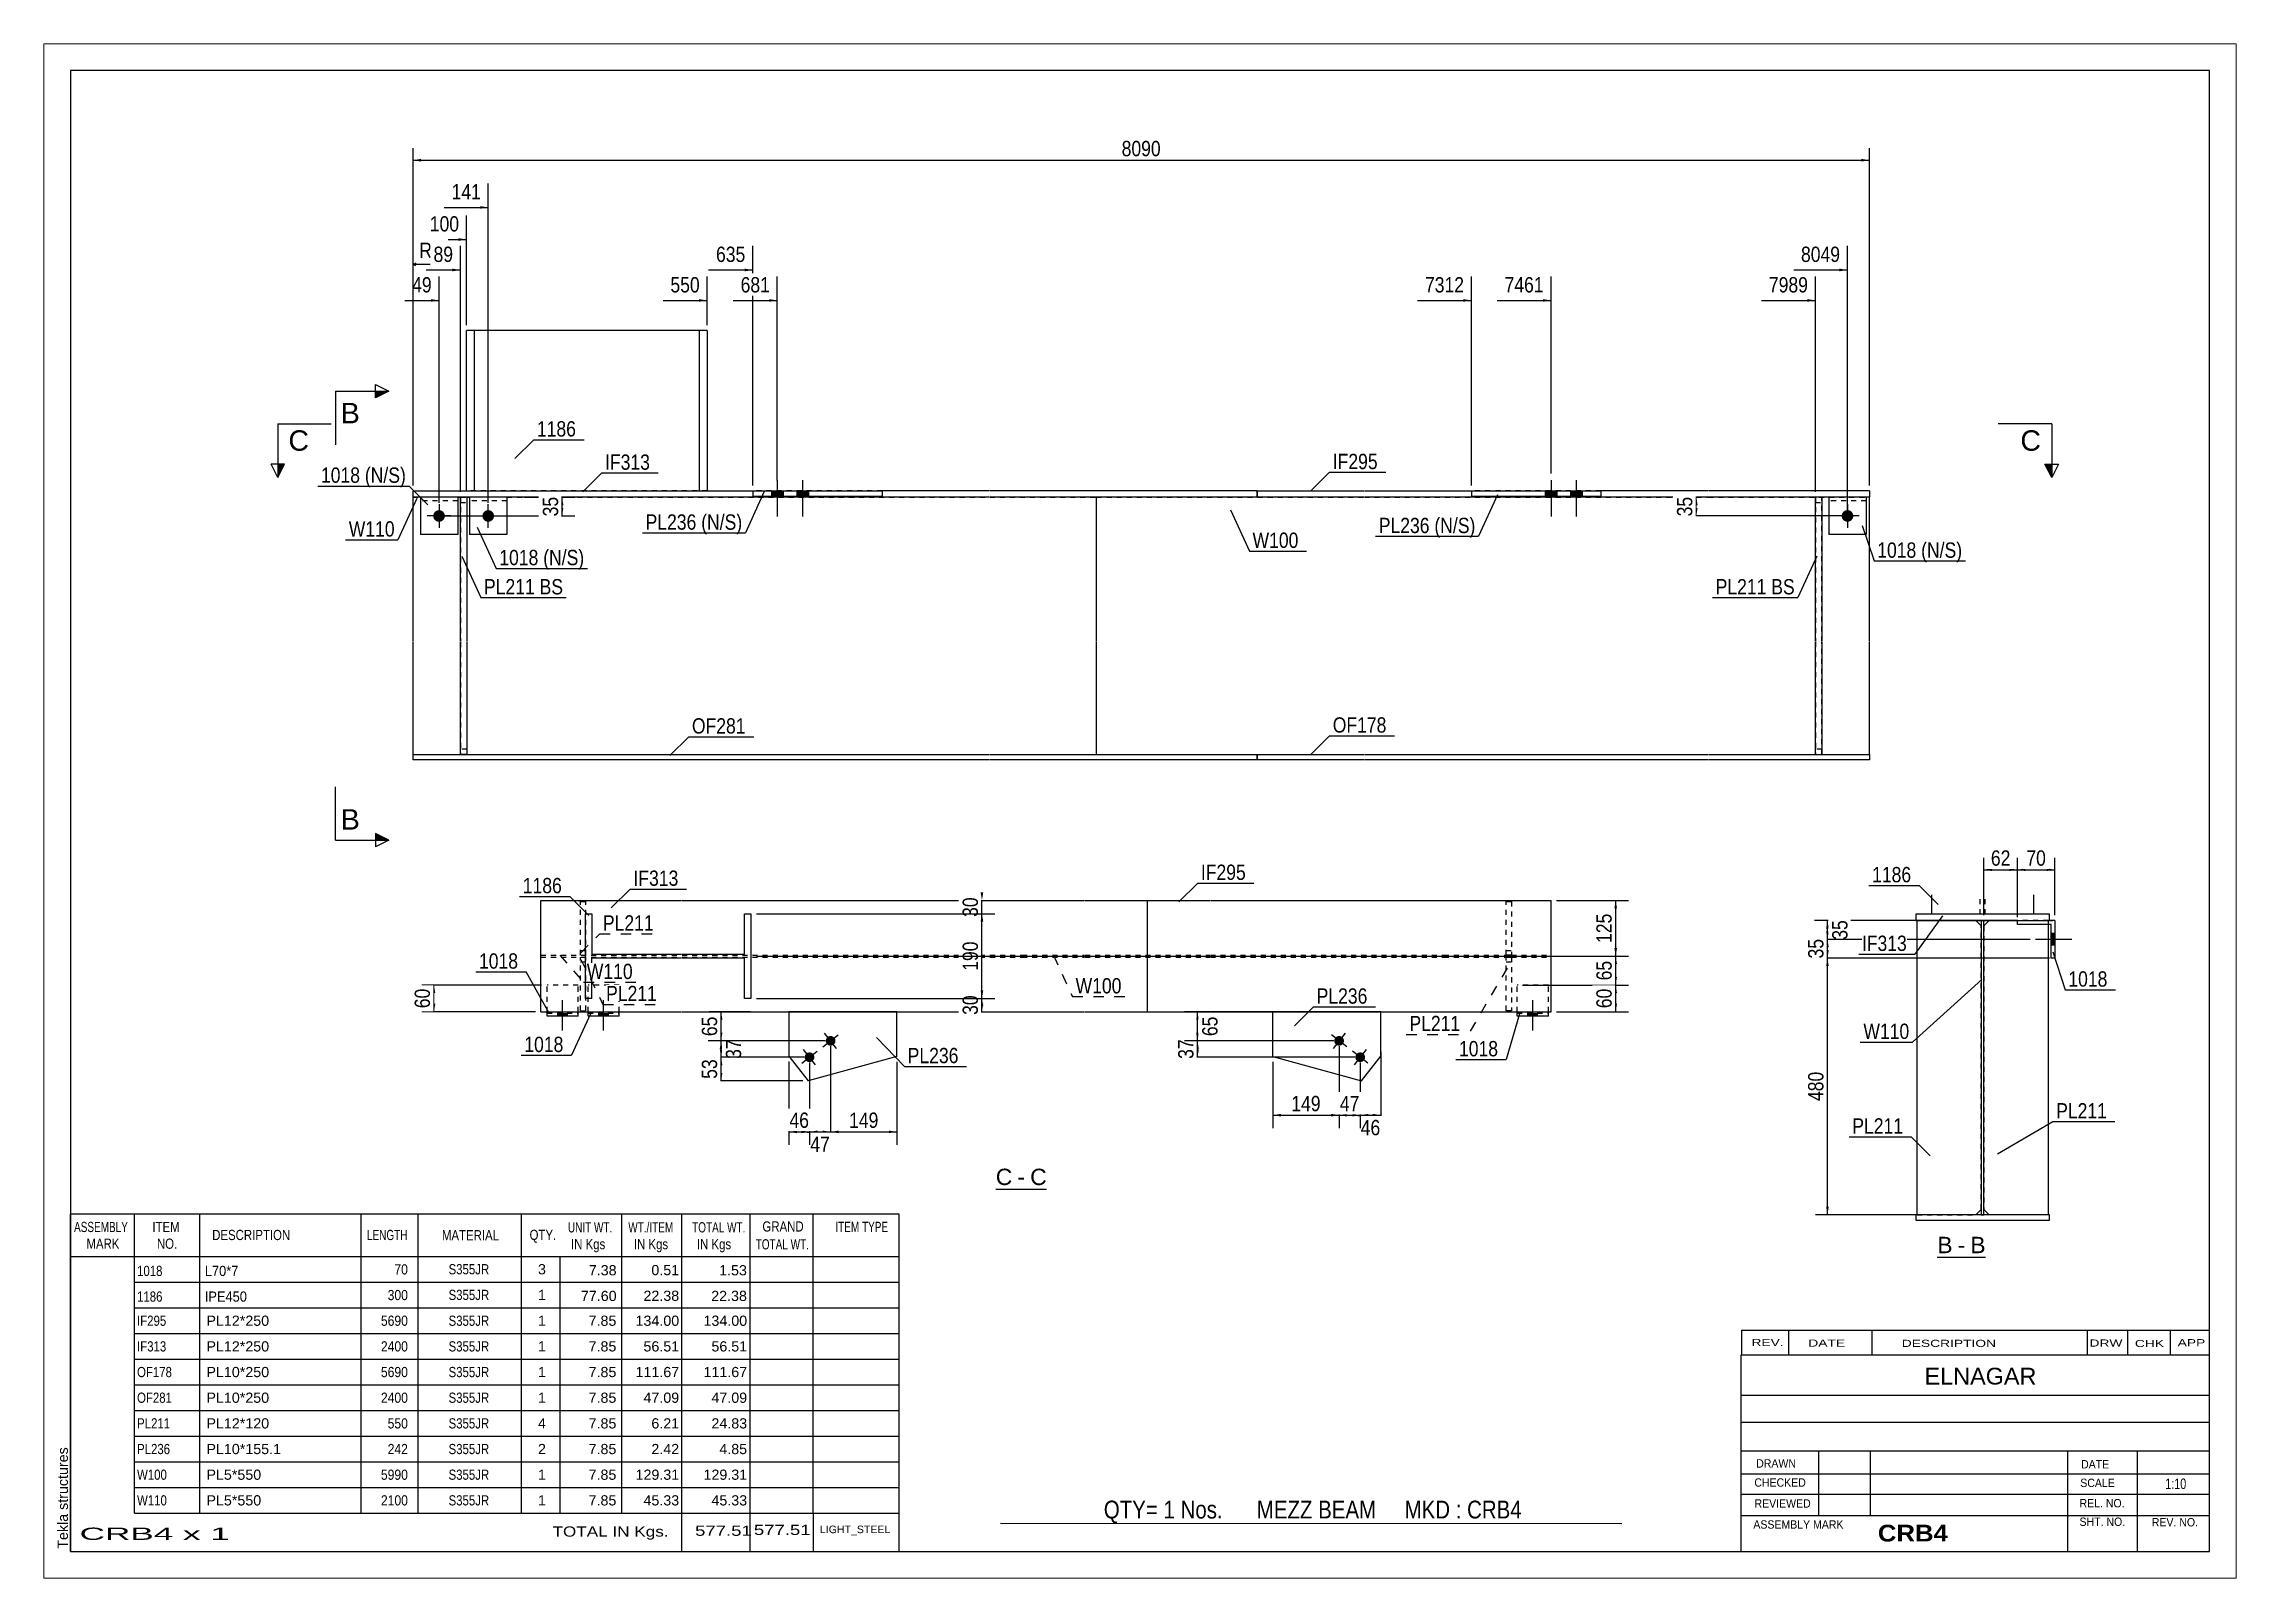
# Paper-space layout 'Layout1' of a CAD drawing. Header units: millimetres. Extents: x 0 to 410, y 0 to 287.
# The model-space entities are those that its viewports show. They can reach past a viewport. Long polylines and large blocks are cut down to what shows.
import ezdxf

# ---------------------------------------------------------------- set-up
doc = ezdxf.new("R2010")
doc.units = ezdxf.units.MM
doc.linetypes.add('DXK_LINE_DOT1', pattern=[1.8814, 0.9407, -0.9407])
doc.linetypes.add('DXK_LINE_DOT2', pattern=[3.9198, 1.9599, -1.9599])
doc.layers.add('Viewport layer', color=7, linetype='Continuous', plot=False)
doc.styles.add('Arial', font='ARIAL.TTF', dxfattribs={"height": 0.2})
doc.styles.add('Arial Bold', font='ARIALBD.TTF', dxfattribs={"height": 0.2})
doc.styles.add('Arial Narrow', font='ARIALN.TTF', dxfattribs={"height": 0.2})

# ---------------------------------------------------------------- blocks, each defined once
blk = doc.blocks.new('Unknown-627316199-1211')
at = {"color": 5, "linetype": 'Continuous'}
for p, q in [((405, 282), (5, 282)), ((5, 282), (5, 5)), ((405, 5), (405, 282)), ((5, 5), (405, 5))]:
    blk.add_line(p, q, dxfattribs=at)
at = {"color": 174, "linetype": 'Continuous', "style": 'Arial'}
blk.add_text('Tekla structures', height=1.9102, rotation=90, dxfattribs=at).set_placement((4.5, 5.5))
blk = doc.blocks.new('Unknown-627316199-12 - 1712')
at = {"color": 7, "linetype": 'Continuous'}
blk.add_line((178.03, 72.78), (187.54, 72.78), dxfattribs=at)
at = {"color": 0, "linetype": 'Continuous'}
blk.add_wipeout([(181.11, 73.53), (181.11, 76.73), (178.03, 76.73), (178.03, 73.53)], dxfattribs=at)
blk.add_wipeout([(183.5, 73.53), (183.5, 76.73), (182.07, 76.73), (182.07, 73.53)], dxfattribs=at)
at = {"color": 96, "linetype": 'Continuous', "style": 'Arial'}
blk.add_text('C', height=3.06, dxfattribs=at).set_placement((178.03, 73.53))
at = {"color": 0, "linetype": 'Continuous'}
blk.add_wipeout([(187.54, 73.53), (187.54, 76.73), (184.46, 76.73), (184.46, 73.53)], dxfattribs=at)
at = {"color": 96, "linetype": 'Continuous', "style": 'Arial'}
for s, p in [('-', (182.07, 73.53)), ('C', (184.46, 73.53))]:
    blk.add_text(s, height=3.06, dxfattribs=at).set_placement(p)
blk = doc.blocks.new('Unknown-627316199-13 - 1985')
at = {"color": 7, "linetype": 'Continuous'}
blk.add_line((354.11, 60.04), (363.14, 60.04), dxfattribs=at)
at = {"color": 0, "linetype": 'Continuous'}
blk.add_wipeout([(356.95, 60.79), (356.95, 63.99), (354.11, 63.99), (354.11, 60.79)], dxfattribs=at)
blk.add_wipeout([(359.33, 60.79), (359.33, 63.99), (357.91, 63.99), (357.91, 60.79)], dxfattribs=at)
at = {"color": 96, "linetype": 'Continuous', "style": 'Arial'}
blk.add_text('B', height=3.06, dxfattribs=at).set_placement((354.11, 60.79))
at = {"color": 0, "linetype": 'Continuous'}
blk.add_wipeout([(363.14, 60.79), (363.14, 63.99), (360.29, 63.99), (360.29, 60.79)], dxfattribs=at)
at = {"color": 96, "linetype": 'Continuous', "style": 'Arial'}
for s, p in [('-', (357.91, 60.79)), ('B', (360.29, 60.79))]:
    blk.add_text(s, height=3.06, dxfattribs=at).set_placement(p)
blk = doc.blocks.new('Part-627316199-1279 - 1232')
at = {"color": 2, "linetype": 'Continuous'}
for p, q in [((69.04, 153.09), (69.04, 154.09)), ((69.04, 154.09), (176.79, 154.09)), ((176.79, 153.09), (69.04, 153.09)), ((176.89, 154.09), (226.89, 154.09)), ((226.89, 153.09), (176.89, 153.09)), ((226.89, 154.09), (226.89, 153.09))]:
    blk.add_line(p, q, dxfattribs=at)
blk = doc.blocks.new('Part-627316199-1257 - 1232')
at = {"color": 2, "linetype": 'Continuous'}
for p, q in [((79.04, 203.39), (79.04, 233.39)), ((124.04, 233.39), (79.04, 233.39)), ((80.5, 233.39), (80.5, 203.39)), ((122.58, 233.39), (122.58, 203.39)), ((124.04, 233.39), (124.04, 203.39))]:
    blk.add_line(p, q, dxfattribs=at)
at = {"color": 7, "linetype": 'DXK_LINE_DOT1'}
blk.add_line((124.04, 203.39), (79.04, 203.39), dxfattribs=at)
blk = doc.blocks.new('Part-627316199-1453 - 1232')
at = {"color": 7, "linetype": 'DXK_LINE_DOT1'}
for p, q in [((331.31, 202.19), (331.31, 175.19)), ((332.51, 175.19), (332.51, 202.19)), ((331.31, 175.09), (331.31, 154.09)), ((332.51, 154.09), (332.51, 175.09))]:
    blk.add_line(p, q, dxfattribs=at)
blk = doc.blocks.new('Part-627316199-1389 - 1232')
at = {"color": 2, "linetype": 'Continuous'}
for p, q in [((77.41, 202.19), (70.41, 202.19)), ((70.41, 202.19), (70.41, 195.19)), ((77.41, 202.19), (77.41, 195.19)), ((77.41, 195.19), (70.41, 195.19))]:
    blk.add_line(p, q, dxfattribs=at)
at = {"color": 7, "linetype": 'DXK_LINE_DOT1'}
blk.add_line((77.41, 201.49), (70.41, 201.49), dxfattribs=at)
blk = doc.blocks.new('Part-627316199-1301 - 1232')
at = {"color": 2, "linetype": 'Continuous'}
for p, q in [((226.89, 153.09), (226.89, 154.09)), ((226.89, 154.09), (246.89, 154.09)), ((246.89, 153.09), (226.89, 153.09)), ((246.99, 154.09), (311.21, 154.09)), ((311.21, 153.09), (246.99, 153.09)), ((311.31, 154.09), (341.41, 154.09)), ((341.41, 153.09), (311.31, 153.09)), ((341.41, 154.09), (341.41, 153.09))]:
    blk.add_line(p, q, dxfattribs=at)
blk = doc.blocks.new('Part-627316199-1323 - 1232')
at = {"color": 2, "linetype": 'Continuous'}
for p, q in [((196.89, 175.19), (196.89, 202.19)), ((341.41, 175.19), (341.41, 202.19)), ((196.89, 154.09), (196.89, 175.09)), ((341.41, 154.09), (341.41, 175.09))]:
    blk.add_line(p, q, dxfattribs=at)
at = {"color": 7, "linetype": 'DXK_LINE_DOT1'}
for p, q in [((196.89, 202.19), (246.89, 202.19)), ((246.99, 202.19), (311.21, 202.19)), ((311.31, 202.19), (341.41, 202.19)), ((196.89, 154.09), (246.89, 154.09)), ((246.99, 154.09), (311.21, 154.09)), ((311.31, 154.09), (341.41, 154.09))]:
    blk.add_line(p, q, dxfattribs=at)
blk = doc.blocks.new('Part-627316199-1345 - 1232')
at = {"color": 2, "linetype": 'Continuous'}
for p, q in [((69.04, 202.19), (69.04, 203.39)), ((69.04, 203.39), (132.57, 203.39)), ((70.41, 202.19), (69.04, 202.19)), ((79.61, 202.19), (77.41, 202.19)), ((176.79, 202.19), (86.61, 202.19)), ((176.79, 203.39), (156.79, 203.39)), ((226.89, 203.39), (176.89, 203.39)), ((226.89, 202.19), (176.89, 202.19)), ((226.89, 203.39), (226.89, 202.19))]:
    blk.add_line(p, q, dxfattribs=at)
at = {"color": 7, "linetype": 'DXK_LINE_DOT1'}
for p, q in [((77.41, 202.19), (70.41, 202.19)), ((86.61, 202.19), (79.61, 202.19)), ((156.79, 203.39), (132.57, 203.39))]:
    blk.add_line(p, q, dxfattribs=at)
blk = doc.blocks.new('Part-627316199-1367 - 1232')
at = {"color": 2, "linetype": 'Continuous'}
for p, q in [((226.89, 202.19), (226.89, 203.39)), ((226.89, 203.39), (246.89, 203.39)), ((246.89, 202.19), (226.89, 202.19)), ((246.99, 203.39), (266.99, 203.39)), ((311.21, 202.19), (246.99, 202.19)), ((311.21, 203.39), (291.21, 203.39)), ((341.41, 203.39), (311.31, 203.39)), ((333.81, 202.19), (311.31, 202.19)), ((341.41, 202.19), (340.81, 202.19)), ((341.41, 203.39), (341.41, 202.19))]:
    blk.add_line(p, q, dxfattribs=at)
at = {"color": 7, "linetype": 'DXK_LINE_DOT1'}
blk.add_line((291.21, 203.39), (266.99, 203.39), dxfattribs=at)
blk = doc.blocks.new('Part-627316199-1394 - 1232')
at = {"color": 2, "linetype": 'Continuous'}
for p, q in [((86.61, 202.19), (79.61, 202.19)), ((79.61, 202.19), (79.61, 195.19)), ((86.61, 202.19), (86.61, 195.19)), ((86.61, 195.19), (79.61, 195.19))]:
    blk.add_line(p, q, dxfattribs=at)
at = {"color": 7, "linetype": 'DXK_LINE_DOT1'}
blk.add_line((86.61, 201.49), (79.61, 201.49), dxfattribs=at)
blk = doc.blocks.new('Part-627316199-1399 - 1232')
at = {"color": 2, "linetype": 'Continuous'}
for p, q in [((340.81, 202.19), (333.81, 202.19)), ((333.81, 202.19), (333.81, 195.19)), ((340.81, 202.19), (340.81, 195.19)), ((340.81, 195.19), (333.81, 195.19))]:
    blk.add_line(p, q, dxfattribs=at)
at = {"color": 7, "linetype": 'DXK_LINE_DOT1'}
blk.add_line((340.81, 201.49), (333.81, 201.49), dxfattribs=at)
blk = doc.blocks.new('Part-627316199-1421 - 1232')
at = {"color": 7, "linetype": 'DXK_LINE_DOT1'}
for p, q in [((77.91, 202.19), (77.91, 175.19)), ((77.91, 202.19), (79.11, 202.19)), ((77.91, 201.19), (79.11, 201.19)), ((79.11, 202.19), (79.11, 175.19)), ((77.91, 175.09), (77.91, 154.09)), ((79.11, 175.09), (79.11, 154.09)), ((79.11, 155.09), (77.91, 155.09)), ((79.11, 154.09), (77.91, 154.09))]:
    blk.add_line(p, q, dxfattribs=at)
blk = doc.blocks.new('Part-627316199-1443 - 1232')
at = {"color": 2, "linetype": 'Continuous'}
for p, q in [((77.91, 175.19), (77.91, 202.19)), ((79.11, 202.19), (79.11, 175.19)), ((77.91, 154.09), (77.91, 175.09)), ((79.11, 175.09), (79.11, 154.09))]:
    blk.add_line(p, q, dxfattribs=at)
blk = doc.blocks.new('Part-627316199-1448 - 1232')
at = {"color": 2, "linetype": 'Continuous'}
for p, q in [((331.31, 175.19), (331.31, 202.19)), ((332.51, 202.19), (332.51, 175.19)), ((331.31, 154.09), (331.31, 175.09)), ((332.51, 175.09), (332.51, 154.09))]:
    blk.add_line(p, q, dxfattribs=at)
at = {"color": 7, "linetype": 'DXK_LINE_DOT1'}
for p, q in [((331.31, 201.19), (332.51, 201.19)), ((332.51, 155.09), (331.31, 155.09))]:
    blk.add_line(p, q, dxfattribs=at)
blk = doc.blocks.new('Part-627316199-1475 - 1232')
at = {"color": 2, "linetype": 'Continuous'}
for p, q in [((132.57, 203.39), (156.79, 203.39)), ((132.57, 203.39), (132.57, 202.39)), ((132.57, 202.39), (156.79, 202.39)), ((136.87, 202.39), (136.87, 203.39)), ((156.79, 203.39), (156.79, 202.39))]:
    blk.add_line(p, q, dxfattribs=at)
blk = doc.blocks.new('Part-627316199-1480 - 1232')
at = {"color": 2, "linetype": 'Continuous'}
for p, q in [((266.99, 203.39), (291.21, 203.39)), ((266.99, 203.39), (266.99, 202.39)), ((266.99, 202.39), (291.21, 202.39)), ((286.91, 202.39), (286.91, 203.39)), ((291.21, 203.39), (291.21, 202.39))]:
    blk.add_line(p, q, dxfattribs=at)
blk = doc.blocks.new('Part-627316199-1496 - 1232')
at = {"color": 2, "linetype": 'Continuous'}
for p, q in [((69.04, 175.19), (69.04, 202.19)), ((196.89, 175.19), (196.89, 202.19)), ((69.04, 154.09), (69.04, 175.09)), ((196.89, 154.09), (196.89, 175.09))]:
    blk.add_line(p, q, dxfattribs=at)
at = {"color": 7, "linetype": 'DXK_LINE_DOT1'}
for p, q in [((69.04, 202.19), (70.41, 202.19)), ((77.41, 202.19), (77.91, 202.19)), ((79.11, 202.19), (79.61, 202.19)), ((86.61, 202.19), (176.79, 202.19)), ((176.89, 202.19), (196.89, 202.19)), ((69.04, 154.09), (77.91, 154.09)), ((79.11, 154.09), (176.79, 154.09)), ((176.89, 154.09), (196.89, 154.09))]:
    blk.add_line(p, q, dxfattribs=at)
blk = doc.blocks.new('Bolt-627316199-1497 - 1232')
at = {"linetype": 'Continuous'}
blk.add_hatch(color=3, dxfattribs=at).paths.add_polyline_path([(83.11, 199.79, -1), (83.11, 197.59, -1)])
at = {"color": 3, "linetype": 'Continuous'}
for p, q in [((80.91, 198.69), (85.31, 198.69)), ((83.11, 196.49), (83.11, 200.89))]:
    blk.add_line(p, q, dxfattribs=at)
blk = doc.blocks.new('Bolt-627316199-1498 - 1232')
at = {"linetype": 'Continuous'}
blk.add_hatch(color=3, dxfattribs=at).paths.add_polyline_path([(337.31, 197.59, -1), (337.31, 199.79, -1)])
at = {"color": 3, "linetype": 'Continuous'}
for p, q in [((339.51, 198.69), (335.11, 198.69)), ((337.31, 200.89), (337.31, 196.49))]:
    blk.add_line(p, q, dxfattribs=at)
blk = doc.blocks.new('Bolt-627316199-1499 - 1232')
at = {"linetype": 'Continuous'}
blk.add_hatch(color=3, dxfattribs=at).paths.add_polyline_path([(73.91, 197.59, -1), (73.91, 199.79, -1)])
at = {"color": 3, "linetype": 'Continuous'}
for p, q in [((76.11, 198.69), (71.71, 198.69)), ((73.91, 200.89), (73.91, 196.49))]:
    blk.add_line(p, q, dxfattribs=at)
blk = doc.blocks.new('Bolt-627316199-2930 - 1232')
at = {"linetype": 'Continuous'}
for points in [[(138.27, 203.39), (136.07, 203.39), (136.07, 202.39), (138.27, 202.39)], [(143, 203.39), (140.8, 203.39), (140.8, 202.39), (143, 202.39)]]:
    blk.add_hatch(color=3, dxfattribs=at).paths.add_polyline_path(points)
at = {"color": 3, "linetype": 'Continuous'}
for p, q in [((137.17, 205.39), (137.17, 198.59)), ((141.9, 205.39), (141.9, 198.59)), ((136.07, 203.39), (136.07, 202.39)), ((138.27, 203.39), (138.27, 202.39)), ((140.8, 203.39), (140.8, 202.39)), ((143, 203.39), (143, 202.39))]:
    blk.add_line(p, q, dxfattribs=at)
blk = doc.blocks.new('Bolt-627316199-1500 - 1232')
at = {"linetype": 'Continuous'}
for points in [[(280.77, 202.39), (282.97, 202.39), (282.97, 203.39), (280.77, 203.39)], [(285.5, 202.39), (287.7, 202.39), (287.7, 203.39), (285.5, 203.39)]]:
    blk.add_hatch(color=3, dxfattribs=at).paths.add_polyline_path(points)
at = {"color": 3, "linetype": 'Continuous'}
for p, q in [((281.87, 205.39), (281.87, 198.59)), ((286.6, 205.39), (286.6, 198.59)), ((280.77, 203.39), (280.77, 202.39)), ((282.97, 203.39), (282.97, 202.39)), ((285.5, 203.39), (285.5, 202.39)), ((287.7, 203.39), (287.7, 202.39))]:
    blk.add_line(p, q, dxfattribs=at)
blk = doc.blocks.new('Bolt-627316199-1743 - 1712')
at = {"linetype": 'Continuous'}
blk.add_hatch(color=3, dxfattribs=at).paths.add_polyline_path([(96.1, 105.1), (97.94, 105.1), (97.94, 105.69), (96.1, 105.69)])
at = {"color": 3, "linetype": 'Continuous'}
for p, q in [((97.02, 102.44), (97.02, 108.1)), ((96.1, 105.1), (96.1, 105.69)), ((97.94, 105.1), (97.94, 105.69))]:
    blk.add_line(p, q, dxfattribs=at)
blk = doc.blocks.new('Part-627316199-1735 - 1712')
at = {"color": 2, "linetype": 'Continuous'}
for p, q in [((250.02, 105.94), (229.84, 105.94)), ((229.84, 97.6), (229.84, 105.94)), ((250.02, 97.62), (250.02, 105.94)), ((229.84, 97.6), (246.44, 93.01)), ((246.44, 93.01), (250.02, 97.62))]:
    blk.add_line(p, q, dxfattribs=at)
blk = doc.blocks.new('Part-627316199-1803 - 1712')
at = {"color": 7, "linetype": 'DXK_LINE_DOT1'}
for p, q in [((275.54, 105.94), (275.54, 110.94)), ((281.37, 110.94), (275.54, 110.94)), ((281.37, 105.94), (281.37, 110.94)), ((275.54, 105.69), (281.37, 105.69))]:
    blk.add_line(p, q, dxfattribs=at)
at = {"color": 2, "linetype": 'Continuous'}
for p, q in [((275.54, 105.1), (275.54, 105.94)), ((281.37, 105.1), (275.54, 105.1)), ((281.37, 105.1), (281.37, 105.94))]:
    blk.add_line(p, q, dxfattribs=at)
blk = doc.blocks.new('Part-627316199-1740 - 1712')
at = {"color": 7, "linetype": 'DXK_LINE_DOT1'}
for p, q in [((92.96, 116.15), (92.96, 116.56)), ((92.96, 116.56), (119.27, 116.56)), ((92.96, 116.15), (119.27, 116.15)), ((119.37, 116.56), (171.2, 116.56)), ((119.37, 116.15), (171.2, 116.15)), ((171.3, 116.56), (182.97, 116.56)), ((171.3, 116.15), (182.97, 116.15)), ((182.97, 116.15), (182.97, 116.56))]:
    blk.add_line(p, q, dxfattribs=at)
blk = doc.blocks.new('Bolt-627316199-1741 - 1712')
at = {"linetype": 'Continuous'}
blk.add_hatch(color=3, dxfattribs=at).paths.add_polyline_path([(105.6, 105.69), (103.77, 105.69), (103.77, 105.1), (105.6, 105.1)])
at = {"color": 3, "linetype": 'Continuous'}
for p, q in [((104.69, 102.44), (104.69, 108.1)), ((103.77, 105.1), (103.77, 105.69)), ((105.6, 105.1), (105.6, 105.69))]:
    blk.add_line(p, q, dxfattribs=at)
blk = doc.blocks.new('Part-627316199-1813 - 1712')
at = {"color": 7, "linetype": 'DXK_LINE_DOT1'}
for p, q in [((94.1, 105.94), (94.1, 110.94)), ((99.94, 110.94), (94.1, 110.94)), ((99.94, 105.94), (99.94, 110.94)), ((94.1, 105.69), (99.94, 105.69))]:
    blk.add_line(p, q, dxfattribs=at)
at = {"color": 2, "linetype": 'Continuous'}
for p, q in [((94.1, 105.1), (94.1, 105.94)), ((99.94, 105.1), (94.1, 105.1)), ((99.94, 105.1), (99.94, 105.94))]:
    blk.add_line(p, q, dxfattribs=at)
blk = doc.blocks.new('Bolt-627316199-1742 - 1712')
at = {"linetype": 'Continuous'}
blk.add_hatch(color=3, dxfattribs=at).paths.add_polyline_path([(277.54, 105.1), (279.37, 105.1), (279.37, 105.69), (277.54, 105.69)])
at = {"color": 3, "linetype": 'Continuous'}
for p, q in [((278.46, 102.44), (278.46, 108.1)), ((277.54, 105.1), (277.54, 105.69)), ((279.37, 105.1), (279.37, 105.69))]:
    blk.add_line(p, q, dxfattribs=at)
blk = doc.blocks.new('Part-627316199-1823 - 1712')
at = {"color": 2, "linetype": 'Continuous'}
for p, q in [((92.96, 105.94), (92.96, 126.77)), ((92.96, 126.77), (119.27, 126.77)), ((119.37, 126.77), (171.2, 126.77)), ((171.3, 126.77), (194.64, 126.77)), ((194.74, 126.77), (206.4, 126.77)), ((206.4, 105.94), (206.4, 126.77)), ((92.96, 105.94), (119.27, 105.94)), ((119.37, 105.94), (171.2, 105.94)), ((171.3, 105.94), (194.64, 105.94)), ((194.74, 105.94), (206.4, 105.94))]:
    blk.add_line(p, q, dxfattribs=at)
blk = doc.blocks.new('Part-627316199-1748 - 1712')
at = {"color": 2, "linetype": 'Continuous'}
for p, q in [((159.54, 105.94), (139.35, 105.94)), ((139.35, 105.94), (139.35, 97.62)), ((159.54, 97.6), (159.54, 105.94)), ((139.35, 97.62), (142.94, 93.01)), ((159.54, 97.6), (142.94, 93.01))]:
    blk.add_line(p, q, dxfattribs=at)
blk = doc.blocks.new('Part-627316199-1749 - 1712')
at = {"color": 7, "linetype": 'DXK_LINE_DOT1'}
for p, q in [((273.46, 116.56), (273.46, 126.56)), ((273.46, 126.56), (274.46, 126.56)), ((274.46, 126.56), (274.46, 116.56)), ((273.46, 117.4), (274.46, 117.4)), ((274.46, 116.56), (273.46, 116.56))]:
    blk.add_line(p, q, dxfattribs=at)
blk = doc.blocks.new('Bolt-627316199-1836 - 1712')
at = {"linetype": 'Continuous'}
for points in [[(241.68, 99.78, -1), (242.8, 101.23, -1)], [(245.62, 96.71, -1), (246.75, 98.16, -1)]]:
    blk.add_hatch(color=3, dxfattribs=at).paths.add_polyline_path(points)
at = {"color": 3, "linetype": 'Continuous'}
for p, q in [((243.69, 99.38), (240.79, 101.63)), ((243.37, 101.95), (241.11, 99.06)), ((247.63, 96.31), (244.74, 98.56)), ((247.31, 98.88), (245.06, 95.99))]:
    blk.add_line(p, q, dxfattribs=at)
blk = doc.blocks.new('Part-627316199-1771 - 1712')
at = {"color": 7, "linetype": 'DXK_LINE_DOT1'}
for p, q in [((273.46, 106.15), (273.46, 116.15)), ((273.46, 116.15), (274.46, 116.15)), ((273.46, 115.31), (274.46, 115.31)), ((274.46, 116.15), (274.46, 106.15)), ((274.46, 106.15), (273.46, 106.15))]:
    blk.add_line(p, q, dxfattribs=at)
blk = doc.blocks.new('Part-627316199-1835 - 1712')
at = {"color": 2, "linetype": 'Continuous'}
for p, q in [((101.29, 108.44), (101.29, 124.27)), ((101.29, 124.27), (102.51, 124.27)), ((102.51, 124.27), (102.51, 116.75)), ((131.04, 116.75), (131.04, 124.27)), ((131.04, 124.27), (132.25, 124.27)), ((132.25, 124.27), (132.25, 108.44)), ((102.51, 116.75), (119.27, 116.75)), ((102.51, 108.44), (102.51, 115.96)), ((119.27, 115.96), (102.51, 115.96)), ((119.37, 116.75), (131.04, 116.75)), ((131.04, 115.96), (119.37, 115.96)), ((131.04, 108.44), (131.04, 115.96)), ((102.51, 108.44), (101.29, 108.44)), ((132.25, 108.44), (131.04, 108.44))]:
    blk.add_line(p, q, dxfattribs=at)
blk = doc.blocks.new('Bolt-627316199-2931 - 1712')
at = {"linetype": 'Continuous'}
for points in [[(146.57, 101.23, -1), (147.7, 99.78, -1)], [(142.63, 98.16, -1), (143.75, 96.71, -1)]]:
    blk.add_hatch(color=3, dxfattribs=at).paths.add_polyline_path(points)
at = {"color": 3, "linetype": 'Continuous'}
for p, q in [((141.74, 96.31), (144.64, 98.56)), ((144.32, 95.99), (142.06, 98.88)), ((145.69, 99.38), (148.58, 101.63)), ((148.26, 99.06), (146.01, 101.95))]:
    blk.add_line(p, q, dxfattribs=at)
blk = doc.blocks.new('Part-627316199-1776 - 1712')
at = {"color": 7, "linetype": 'DXK_LINE_DOT1'}
for p, q in [((100.35, 106.15), (100.35, 116.15)), ((100.35, 115.31), (101.35, 115.31)), ((101.35, 106.15), (101.35, 116.15)), ((100.35, 106.15), (101.35, 106.15))]:
    blk.add_line(p, q, dxfattribs=at)
blk = doc.blocks.new('Part-627316199-1781 - 1712')
at = {"color": 7, "linetype": 'DXK_LINE_DOT1'}
for p, q in [((100.35, 116.56), (100.35, 126.56)), ((100.35, 126.56), (101.35, 126.56)), ((101.35, 116.56), (101.35, 126.56)), ((100.35, 117.4), (101.35, 117.4))]:
    blk.add_line(p, q, dxfattribs=at)
blk = doc.blocks.new('Part-627316199-1808 - 1712')
at = {"color": 7, "linetype": 'DXK_LINE_DOT1'}
for p, q in [((101.77, 105.94), (101.77, 110.94)), ((107.6, 110.94), (101.77, 110.94)), ((107.6, 105.94), (107.6, 110.94)), ((101.77, 105.69), (107.6, 105.69))]:
    blk.add_line(p, q, dxfattribs=at)
at = {"color": 2, "linetype": 'Continuous'}
for p, q in [((101.77, 105.1), (101.77, 105.94)), ((107.6, 105.1), (101.77, 105.1)), ((107.6, 105.1), (107.6, 105.94))]:
    blk.add_line(p, q, dxfattribs=at)
blk = doc.blocks.new('Part-627316199-1818 - 1712')
at = {"color": 2, "linetype": 'Continuous'}
for p, q in [((206.4, 105.94), (206.4, 126.77)), ((206.4, 126.77), (218.07, 126.77)), ((218.17, 126.77), (261.69, 126.77)), ((261.79, 126.77), (281.87, 126.77)), ((281.87, 105.94), (281.87, 126.77)), ((206.4, 105.94), (218.07, 105.94)), ((218.17, 105.94), (261.69, 105.94)), ((261.79, 105.94), (281.87, 105.94))]:
    blk.add_line(p, q, dxfattribs=at)
blk = doc.blocks.new('Part-627316199-1828 - 1712')
at = {"color": 7, "linetype": 'DXK_LINE_DOT1'}
for p, q in [((182.97, 116.56), (194.64, 116.56)), ((182.97, 116.15), (194.64, 116.15)), ((194.74, 116.56), (218.07, 116.56)), ((194.74, 116.15), (218.07, 116.15)), ((218.17, 116.56), (261.69, 116.56)), ((218.17, 116.15), (261.69, 116.15)), ((261.79, 116.56), (273.46, 116.56)), ((261.79, 116.15), (273.46, 116.15)), ((274.46, 116.56), (281.87, 116.56)), ((274.46, 116.15), (281.87, 116.15)), ((281.87, 116.15), (281.87, 116.56))]:
    blk.add_line(p, q, dxfattribs=at)
blk = doc.blocks.new('Bolt-627316199-1988 - 1985')
at = {"linetype": 'Continuous'}
blk.add_hatch(color=3, dxfattribs=at).paths.add_polyline_path([(376.08, 118.39), (376.08, 120.59), (375.38, 120.59), (375.38, 118.39)])
at = {"color": 3, "linetype": 'Continuous'}
for p, q in [((379.28, 119.49), (372.48, 119.49)), ((376.08, 120.59), (375.38, 120.59)), ((376.08, 118.39), (375.38, 118.39))]:
    blk.add_line(p, q, dxfattribs=at)
blk = doc.blocks.new('Part-627316199-2001 - 1985')
at = {"color": 7, "linetype": 'DXK_LINE_DOT1'}
for p, q in [((369.08, 122.29), (369.08, 122.99)), ((369.08, 122.99), (376.08, 122.99)), ((375.38, 122.29), (369.08, 122.29)), ((375.38, 115.99), (375.38, 122.29)), ((376.08, 122.99), (376.08, 115.99)), ((376.08, 115.99), (375.38, 115.99))]:
    blk.add_line(p, q, dxfattribs=at)
blk = doc.blocks.new('Part-627316199-1993 - 1985')
at = {"color": 2, "linetype": 'Continuous'}
for p, q in [((362.83, 122.99), (362.33, 122.99)), ((362.33, 122.99), (362.33, 67.99)), ((362.83, 67.99), (362.83, 122.99)), ((362.33, 67.99), (362.83, 67.99))]:
    blk.add_line(p, q, dxfattribs=at)
blk = doc.blocks.new('Bolt-627316199-2038 - 1985')
at = {"linetype": 'Continuous'}
blk.add_hatch(color=3, dxfattribs=at).paths.add_polyline_path([(375.38, 120.59), (375.38, 118.39), (376.08, 118.39), (376.08, 120.59)])
at = {"color": 3, "linetype": 'Continuous'}
for p, q in [((379.28, 119.49), (372.48, 119.49)), ((376.08, 120.59), (375.38, 120.59)), ((376.08, 118.39), (375.38, 118.39))]:
    blk.add_line(p, q, dxfattribs=at)
blk = doc.blocks.new('Part-627316199-1998 - 1985')
at = {"color": 2, "linetype": 'Continuous'}
for p, q in [((363.83, 122.99), (362.83, 121.99)), ((374.83, 122.29), (374.83, 67.99)), ((363.83, 67.99), (362.83, 68.99))]:
    blk.add_line(p, q, dxfattribs=at)
at = {"color": 7, "linetype": 'DXK_LINE_DOT1'}
for p, q in [((362.83, 121.99), (362.83, 68.99)), ((374.83, 122.99), (363.83, 122.99)), ((374.83, 122.99), (374.83, 122.29)), ((374.83, 67.99), (363.83, 67.99))]:
    blk.add_line(p, q, dxfattribs=at)
blk = doc.blocks.new('Part-627316199-1999 - 1985')
at = {"color": 2, "linetype": 'Continuous'}
for p, q in [((350.33, 67.99), (350.33, 122.99)), ((362.33, 121.99), (361.33, 122.99)), ((362.33, 68.99), (361.33, 67.99))]:
    blk.add_line(p, q, dxfattribs=at)
at = {"color": 7, "linetype": 'DXK_LINE_DOT1'}
for p, q in [((361.33, 122.99), (350.33, 122.99)), ((362.33, 68.99), (362.33, 121.99)), ((350.33, 67.99), (361.33, 67.99))]:
    blk.add_line(p, q, dxfattribs=at)
blk = doc.blocks.new('Part-627316199-2041 - 1985')
at = {"color": 2, "linetype": 'Continuous'}
for p, q in [((353.08, 124.19), (353.08, 127.83)), ((372.08, 127.83), (372.08, 124.19))]:
    blk.add_line(p, q, dxfattribs=at)
at = {"color": 7, "linetype": 'DXK_LINE_DOT1'}
for p, q in [((362.11, 124.19), (362.11, 127.83)), ((363.05, 124.19), (363.05, 127.83)), ((372.08, 124.19), (353.08, 124.19))]:
    blk.add_line(p, q, dxfattribs=at)
blk = doc.blocks.new('Part-627316199-2042 - 1985')
at = {"color": 2, "linetype": 'Continuous'}
for p, q in [((350.08, 67.99), (350.08, 66.99)), ((375.08, 67.99), (350.08, 67.99)), ((350.08, 66.99), (375.08, 66.99)), ((375.08, 66.99), (375.08, 67.99))]:
    blk.add_line(p, q, dxfattribs=at)
blk = doc.blocks.new('Part-627316199-2045 - 1985')
at = {"color": 2, "linetype": 'Continuous'}
for p, q in [((350.08, 124.19), (350.08, 122.99)), ((375.08, 124.19), (350.08, 124.19)), ((375.08, 122.99), (375.08, 124.19)), ((350.08, 122.99), (375.08, 122.99))]:
    blk.add_line(p, q, dxfattribs=at)
blk = doc.blocks.new('Part-627316199-2047 - 1985')
at = {"color": 2, "linetype": 'Continuous'}
for p, q in [((369.08, 122.29), (369.08, 122.99)), ((375.38, 122.29), (369.08, 122.29)), ((376.08, 122.99), (375.08, 122.99)), ((375.38, 115.99), (375.38, 122.29)), ((376.08, 122.99), (376.08, 115.99)), ((376.08, 115.99), (375.38, 115.99))]:
    blk.add_line(p, q, dxfattribs=at)
blk = doc.blocks.new('StraightDimension-627316199-4476 - 1232')
at = {"linetype": 'Continuous'}
blk.add_hatch(color=7, dxfattribs=at).paths.add_polyline_path([(77.54, 250.65), (79.04, 250.4), (77.54, 250.15)])
at = {"color": 7, "linetype": 'Continuous'}
for p, q in [((79.04, 234.39), (79.04, 254.9)), ((70.81, 250.4), (79.04, 250.4))]:
    blk.add_line(p, q, dxfattribs=at)
at = {"color": 0}
blk.add_wipeout([(78.27, 251.3), (78.27, 255.5), (71.58, 255.5), (71.58, 251.3)], dxfattribs=at)
at = {"color": 3, "style": 'Arial Narrow'}
blk.add_text('100', height=2.863, dxfattribs=at).set_placement((72.18, 251.9))
blk = doc.blocks.new('StraightDimension-627316199-4468 - 1232')
at = {"linetype": 'Continuous'}
blk.add_hatch(color=7, dxfattribs=at).paths.add_polyline_path([(335.81, 244.95), (337.31, 244.7), (335.81, 244.45)])
at = {"color": 7, "linetype": 'Continuous'}
for p, q in [((337.31, 199.69), (337.31, 249.2)), ((327.25, 244.7), (337.31, 244.7))]:
    blk.add_line(p, q, dxfattribs=at)
at = {"color": 0}
blk.add_wipeout([(336.53, 245.6), (336.53, 249.8), (328.02, 249.8), (328.02, 245.6)], dxfattribs=at)
at = {"color": 3, "style": 'Arial Narrow'}
blk.add_text('8049', height=2.863, dxfattribs=at).set_placement((328.62, 246.2))
blk = doc.blocks.new('StraightDimension-627316199-4470 - 1232')
at = {"linetype": 'Continuous'}
blk.add_hatch(color=7, dxfattribs=at).paths.add_polyline_path([(280.37, 239.25), (281.87, 239), (280.37, 238.75)])
at = {"color": 7, "linetype": 'Continuous'}
for p, q in [((281.87, 206.64), (281.87, 243.5)), ((271.81, 239), (281.87, 239))]:
    blk.add_line(p, q, dxfattribs=at)
at = {"color": 0}
blk.add_wipeout([(281.09, 239.9), (281.09, 244.1), (272.58, 244.1), (272.58, 239.9)], dxfattribs=at)
at = {"color": 3, "style": 'Arial Narrow'}
blk.add_text('7461', height=2.863, dxfattribs=at).set_placement((273.18, 240.5))
blk = doc.blocks.new('StraightDimension-627316199-4478 - 1232')
at = {"linetype": 'Continuous'}
blk.add_hatch(color=7, dxfattribs=at).paths.add_polyline_path([(72.41, 239.25), (73.91, 239), (72.41, 238.75)])
at = {"color": 7, "linetype": 'Continuous'}
for p, q in [((73.91, 201.15), (73.91, 243.5)), ((67.51, 239), (73.91, 239))]:
    blk.add_line(p, q, dxfattribs=at)
at = {"color": 0, "linetype": 'Continuous'}
blk.add_wipeout([(75.58, 246.35), (75.58, 250.55), (69.63, 250.55), (69.63, 246.35)], dxfattribs=at)
at = {"color": 3, "linetype": 'Continuous', "style": 'Arial Narrow'}
blk.add_text('RD', height=2.863, dxfattribs=at).set_placement((70.23, 246.95))
at = {"color": 0}
blk.add_wipeout([(73.14, 239.9), (73.14, 244.1), (68.28, 244.1), (68.28, 239.9)], dxfattribs=at)
at = {"color": 7, "linetype": 'Continuous'}
for p, q in [((69.04, 204.39), (69.04, 250.25)), ((69.54, 246), (69.04, 245.75)), ((69.54, 245.5), (69.04, 245.75)), ((74.98, 245.75), (69.04, 245.75))]:
    blk.add_line(p, q, dxfattribs=at)
at = {"color": 3, "style": 'Arial Narrow'}
blk.add_text('49', height=2.863, dxfattribs=at).set_placement((68.88, 240.5))
blk = doc.blocks.new('StraightDimension-627316199-4473 - 1232')
at = {"linetype": 'Continuous'}
blk.add_hatch(color=7, dxfattribs=at).paths.add_polyline_path([(131.07, 244.95), (132.57, 244.7), (131.07, 244.45)])
at = {"color": 7, "linetype": 'Continuous'}
for p, q in [((132.57, 204.39), (132.57, 249.2)), ((124.33, 244.7), (132.57, 244.7))]:
    blk.add_line(p, q, dxfattribs=at)
at = {"color": 0}
blk.add_wipeout([(131.79, 245.6), (131.79, 249.8), (125.11, 249.8), (125.11, 245.6)], dxfattribs=at)
at = {"color": 3, "style": 'Arial Narrow'}
blk.add_text('635', height=2.863, dxfattribs=at).set_placement((125.71, 246.2))
blk = doc.blocks.new('StraightDimension-627316199-1667 - 1232')
at = {"linetype": 'Continuous'}
for points in [[(70.54, 264.98), (69.04, 265.23), (70.54, 265.48)], [(339.91, 265.48), (341.41, 265.23), (339.91, 264.98)]]:
    blk.add_hatch(color=7, dxfattribs=at).paths.add_polyline_path(points)
at = {"color": 7, "linetype": 'Continuous'}
for p, q in [((69.04, 204.39), (69.04, 267.48)), ((341.41, 204.39), (341.41, 267.48)), ((69.04, 265.23), (341.41, 265.23))]:
    blk.add_line(p, q, dxfattribs=at)
at = {"color": 0}
blk.add_wipeout([(209.48, 265.38), (209.48, 269.58), (200.97, 269.58), (200.97, 265.38)], dxfattribs=at)
at = {"color": 3, "style": 'Arial Narrow'}
blk.add_text('8090', height=2.863, dxfattribs=at).set_placement((201.57, 265.98))
blk = doc.blocks.new('StraightDimension-627316199-4469 - 1232')
at = {"linetype": 'Continuous'}
blk.add_hatch(color=7, dxfattribs=at).paths.add_polyline_path([(329.81, 239.25), (331.31, 239), (329.81, 238.75)])
at = {"color": 7, "linetype": 'Continuous'}
for p, q in [((331.31, 203.19), (331.31, 243.5)), ((321.25, 239), (331.31, 239))]:
    blk.add_line(p, q, dxfattribs=at)
at = {"color": 0}
blk.add_wipeout([(330.53, 239.9), (330.53, 244.1), (322.02, 244.1), (322.02, 239.9)], dxfattribs=at)
at = {"color": 3, "style": 'Arial Narrow'}
blk.add_text('7989', height=2.863, dxfattribs=at).set_placement((322.62, 240.5))
blk = doc.blocks.new('StraightDimension-627316199-4471 - 1232')
at = {"linetype": 'Continuous'}
blk.add_hatch(color=7, dxfattribs=at).paths.add_polyline_path([(265.49, 239.25), (266.99, 239), (265.49, 238.75)])
at = {"color": 7, "linetype": 'Continuous'}
for p, q in [((266.99, 204.39), (266.99, 243.5)), ((256.92, 239), (266.99, 239))]:
    blk.add_line(p, q, dxfattribs=at)
at = {"color": 0}
blk.add_wipeout([(266.21, 239.9), (266.21, 244.1), (257.7, 244.1), (257.7, 239.9)], dxfattribs=at)
at = {"color": 3, "style": 'Arial Narrow'}
blk.add_text('7312', height=2.863, dxfattribs=at).set_placement((258.3, 240.5))
blk = doc.blocks.new('StraightDimension-627316199-4472 - 1232')
at = {"linetype": 'Continuous'}
blk.add_hatch(color=7, dxfattribs=at).paths.add_polyline_path([(135.67, 239.25), (137.17, 239), (135.67, 238.75)])
at = {"color": 7, "linetype": 'Continuous'}
for p, q in [((137.17, 205.29), (137.17, 243.5)), ((128.94, 239), (137.17, 239))]:
    blk.add_line(p, q, dxfattribs=at)
at = {"color": 0}
blk.add_wipeout([(136.39, 239.9), (136.39, 244.1), (129.71, 244.1), (129.71, 239.9)], dxfattribs=at)
at = {"color": 3, "style": 'Arial Narrow'}
blk.add_text('681', height=2.863, dxfattribs=at).set_placement((130.31, 240.5))
blk = doc.blocks.new('StraightDimension-627316199-5104 - 1232')
at = {"linetype": 'Continuous'}
for points in [[(308.79, 200.69), (309.04, 202.19), (309.29, 200.69)], [(309.29, 200.19), (309.04, 198.69), (308.79, 200.19)]]:
    blk.add_hatch(color=7, dxfattribs=at).paths.add_polyline_path(points)
at = {"color": 7, "linetype": 'Continuous'}
for p, q in [((327.65, 202.19), (306.79, 202.19)), ((309.04, 198.69), (309.04, 202.19)), ((336.31, 198.69), (306.79, 198.69))]:
    blk.add_line(p, q, dxfattribs=at)
at = {"color": 0}
blk.add_wipeout([(308.89, 202.86), (304.69, 202.86), (304.69, 198.01), (308.89, 198.01)], dxfattribs=at)
at = {"color": 3, "style": 'Arial Narrow'}
blk.add_text('35', height=2.863, rotation=90.0002, dxfattribs=at).set_placement((308.29, 198.61))
blk = doc.blocks.new('StraightDimension-627316199-4474 - 1232')
at = {"linetype": 'Continuous'}
blk.add_hatch(color=7, dxfattribs=at).paths.add_polyline_path([(122.54, 239.25), (124.04, 239), (122.54, 238.75)])
at = {"color": 7, "linetype": 'Continuous'}
for p, q in [((124.04, 234.39), (124.04, 243.5)), ((115.81, 239), (124.04, 239))]:
    blk.add_line(p, q, dxfattribs=at)
at = {"color": 0}
blk.add_wipeout([(123.27, 239.9), (123.27, 244.1), (116.58, 244.1), (116.58, 239.9)], dxfattribs=at)
at = {"color": 3, "style": 'Arial Narrow'}
blk.add_text('550', height=2.863, dxfattribs=at).set_placement((117.18, 240.5))
blk = doc.blocks.new('StraightDimension-627316199-4475 - 1232')
at = {"linetype": 'Continuous'}
blk.add_hatch(color=7, dxfattribs=at).paths.add_polyline_path([(81.61, 256.65), (83.11, 256.4), (81.61, 256.15)])
at = {"color": 7, "linetype": 'Continuous'}
for p, q in [((83.11, 201.15), (83.11, 260.9)), ((74.88, 256.4), (83.11, 256.4))]:
    blk.add_line(p, q, dxfattribs=at)
at = {"color": 0}
blk.add_wipeout([(82.34, 257.3), (82.34, 261.5), (75.65, 261.5), (75.65, 257.3)], dxfattribs=at)
at = {"color": 3, "style": 'Arial Narrow'}
blk.add_text('141', height=2.863, dxfattribs=at).set_placement((76.25, 257.9))
blk = doc.blocks.new('StraightDimension-627316199-4477 - 1232')
at = {"linetype": 'Continuous'}
blk.add_hatch(color=7, dxfattribs=at).paths.add_polyline_path([(76.41, 244.95), (77.91, 244.7), (76.41, 244.45)])
at = {"color": 7, "linetype": 'Continuous'}
for p, q in [((77.91, 203.19), (77.91, 249.2)), ((71.51, 244.7), (77.91, 244.7))]:
    blk.add_line(p, q, dxfattribs=at)
at = {"color": 0}
blk.add_wipeout([(77.14, 245.6), (77.14, 249.8), (72.28, 249.8), (72.28, 245.6)], dxfattribs=at)
at = {"color": 3, "style": 'Arial Narrow'}
blk.add_text('89', height=2.863, dxfattribs=at).set_placement((72.88, 246.2))
blk = doc.blocks.new('StraightDimension-627316199-5066 - 1232')
at = {"linetype": 'Continuous'}
for points in [[(96.67, 200.69), (96.92, 202.19), (97.17, 200.69)], [(97.17, 200.19), (96.92, 198.69), (96.67, 200.19)]]:
    blk.add_hatch(color=7, dxfattribs=at).paths.add_polyline_path(points)
at = {"color": 7, "linetype": 'Continuous'}
for p, q in [((89.9, 202.19), (99.32, 202.19)), ((96.92, 198.69), (96.92, 202.19)), ((74.91, 198.69), (99.32, 198.69))]:
    blk.add_line(p, q, dxfattribs=at)
at = {"color": 0}
blk.add_wipeout([(96.77, 202.86), (92.57, 202.86), (92.57, 198.01), (96.77, 198.01)], dxfattribs=at)
at = {"color": 3, "style": 'Arial Narrow'}
blk.add_text('35', height=2.863, rotation=90.0002, dxfattribs=at).set_placement((96.17, 198.61))
blk = doc.blocks.new('StraightDimension-627316199-1924 - 1712')
at = {"linetype": 'Continuous'}
for points in [[(215.5, 99.01), (215.75, 100.51), (216, 99.01)], [(216, 98.93), (215.75, 97.43), (215.5, 98.93)]]:
    blk.add_hatch(color=7, dxfattribs=at).paths.add_polyline_path(points)
at = {"color": 7, "linetype": 'Continuous'}
for p, q in [((241.24, 100.51), (213.5, 100.51)), ((215.75, 97.43), (215.75, 100.51)), ((245.19, 97.43), (213.5, 97.43))]:
    blk.add_line(p, q, dxfattribs=at)
at = {"color": 0}
blk.add_wipeout([(215.6, 101.4), (211.4, 101.4), (211.4, 96.54), (215.6, 96.54)], dxfattribs=at)
at = {"color": 3, "style": 'Arial Narrow'}
blk.add_text('37', height=2.863, rotation=90.0002, dxfattribs=at).set_placement((215, 97.14))
blk = doc.blocks.new('StraightDimension-627316199-3242 - 1712')
at = {"linetype": 'Continuous'}
for points in [[(126.41, 99.01), (126.66, 100.51), (126.91, 99.01)], [(126.91, 98.93), (126.66, 97.43), (126.41, 98.93)]]:
    blk.add_hatch(color=7, dxfattribs=at).paths.add_polyline_path(points)
at = {"color": 7, "linetype": 'Continuous'}
for p, q in [((146.14, 100.51), (124.26, 100.51)), ((126.66, 97.43), (126.66, 100.51)), ((142.19, 97.43), (124.26, 97.43))]:
    blk.add_line(p, q, dxfattribs=at)
at = {"color": 0}
blk.add_wipeout([(131.01, 101.4), (126.81, 101.4), (126.81, 96.54), (131.01, 96.54)], dxfattribs=at)
at = {"color": 3, "style": 'Arial Narrow'}
blk.add_text('37', height=2.863, rotation=90.0002, dxfattribs=at).set_placement((130.41, 97.14))
blk = doc.blocks.new('StraightDimension-627316199-1934 - 1712')
at = {"linetype": 'Continuous'}
for points in [[(215.5, 104.44), (215.75, 105.94), (216, 104.44)], [(216, 102.01), (215.75, 100.51), (215.5, 102.01)]]:
    blk.add_hatch(color=7, dxfattribs=at).paths.add_polyline_path(points)
at = {"color": 7, "linetype": 'Continuous'}
for p, q in [((230.18, 105.94), (213.35, 105.94)), ((215.75, 100.51), (215.75, 105.94)), ((241.24, 100.51), (213.35, 100.51))]:
    blk.add_line(p, q, dxfattribs=at)
at = {"color": 0}
blk.add_wipeout([(220.1, 105.65), (215.9, 105.65), (215.9, 100.79), (220.1, 100.79)], dxfattribs=at)
at = {"color": 3, "style": 'Arial Narrow'}
blk.add_text('65', height=2.863, rotation=90.0002, dxfattribs=at).set_placement((219.5, 101.39))
blk = doc.blocks.new('StraightDimension-627316199-5092 - 1712')
at = {"linetype": 'Continuous'}
for points in [[(72.71, 109.44), (72.96, 110.94), (73.21, 109.44)], [(73.21, 107.44), (72.96, 105.94), (72.71, 107.44)]]:
    blk.add_hatch(color=7, dxfattribs=at).paths.add_polyline_path(points)
at = {"color": 7, "linetype": 'Continuous'}
for p, q in [((93.1, 110.94), (70.71, 110.94)), ((72.96, 105.94), (72.96, 110.94)), ((91.96, 105.94), (70.71, 105.94))]:
    blk.add_line(p, q, dxfattribs=at)
at = {"color": 0}
blk.add_wipeout([(72.81, 110.87), (68.61, 110.87), (68.61, 106.01), (72.81, 106.01)], dxfattribs=at)
at = {"color": 3, "style": 'Arial Narrow'}
blk.add_text('60', height=2.863, rotation=90.0002, dxfattribs=at).set_placement((72.21, 106.61))
blk = doc.blocks.new('StraightDimension-627316199-1863 - 1712')
at = {"linetype": 'Continuous'}
for points in [[(175.69, 128.27), (175.44, 126.77), (175.19, 128.27)], [(175.19, 122.77), (175.44, 124.27), (175.69, 122.77)]]:
    blk.add_hatch(color=7, dxfattribs=at).paths.add_polyline_path(points)
at = {"color": 7, "linetype": 'Continuous'}
for p, q in [((133.25, 126.77), (177.84, 126.77)), ((133.25, 124.27), (177.84, 124.27)), ((175.44, 124.27), (175.44, 126.77))]:
    blk.add_line(p, q, dxfattribs=at)
at = {"color": 0}
blk.add_wipeout([(175.29, 127.95), (171.09, 127.95), (171.09, 123.09), (175.29, 123.09)], dxfattribs=at)
at = {"color": 3, "style": 'Arial Narrow'}
blk.add_text('30', height=2.863, rotation=90.0002, dxfattribs=at).set_placement((174.69, 123.69))
blk = doc.blocks.new('StraightDimension-627316199-3209 - 1712')
at = {"linetype": 'Continuous'}
for points in [[(148.64, 83.23), (147.14, 83.48), (148.64, 83.73)], [(158.04, 83.73), (159.54, 83.48), (158.04, 83.23)]]:
    blk.add_hatch(color=7, dxfattribs=at).paths.add_polyline_path(points)
at = {"color": 7, "linetype": 'Continuous'}
for p, q in [((147.14, 99.51), (147.14, 81.08)), ((159.54, 96.6), (159.54, 81.08)), ((147.14, 83.48), (159.54, 83.48))]:
    blk.add_line(p, q, dxfattribs=at)
at = {"color": 0}
blk.add_wipeout([(156.68, 83.63), (156.68, 87.83), (150, 87.83), (150, 83.63)], dxfattribs=at)
at = {"color": 3, "style": 'Arial Narrow'}
blk.add_text('149', height=2.863, dxfattribs=at).set_placement((150.6, 84.23))
blk = doc.blocks.new('StraightDimension-627316199-1843 - 1712')
at = {"linetype": 'Continuous'}
for points in [[(175.19, 106.94), (175.44, 108.44), (175.69, 106.94)], [(175.69, 107.44), (175.44, 105.94), (175.19, 107.44)]]:
    blk.add_hatch(color=7, dxfattribs=at).paths.add_polyline_path(points)
at = {"color": 7, "linetype": 'Continuous'}
for p, q in [((133.25, 108.44), (177.84, 108.44)), ((175.44, 105.94), (175.44, 108.44)), ((137.94, 105.94), (177.84, 105.94))]:
    blk.add_line(p, q, dxfattribs=at)
at = {"color": 0}
blk.add_wipeout([(175.29, 109.62), (171.09, 109.62), (171.09, 104.76), (175.29, 104.76)], dxfattribs=at)
at = {"color": 3, "style": 'Arial Narrow'}
blk.add_text('30', height=2.863, rotation=90.0002, dxfattribs=at).set_placement((174.69, 105.36))
blk = doc.blocks.new('StraightDimension-627316199-1853 - 1712')
at = {"linetype": 'Continuous'}
for points in [[(175.19, 122.77), (175.44, 124.27), (175.69, 122.77)], [(175.69, 109.94), (175.44, 108.44), (175.19, 109.94)]]:
    blk.add_hatch(color=7, dxfattribs=at).paths.add_polyline_path(points)
at = {"color": 7, "linetype": 'Continuous'}
for p, q in [((133.25, 124.27), (177.84, 124.27)), ((175.44, 108.44), (175.44, 124.27)), ((133.25, 108.44), (177.84, 108.44))]:
    blk.add_line(p, q, dxfattribs=at)
at = {"color": 0}
blk.add_wipeout([(175.29, 119.7), (171.09, 119.7), (171.09, 113.01), (175.29, 113.01)], dxfattribs=at)
at = {"color": 3, "style": 'Arial Narrow'}
blk.add_text('190', height=2.863, rotation=90.0002, dxfattribs=at).set_placement((174.69, 113.61))
blk = doc.blocks.new('StraightDimension-627316199-1948 - 1712')
at = {"linetype": 'Continuous'}
for points in [[(231.34, 86.35), (229.84, 86.6), (231.34, 86.85)], [(240.74, 86.85), (242.24, 86.6), (240.74, 86.35)]]:
    blk.add_hatch(color=7, dxfattribs=at).paths.add_polyline_path(points)
at = {"color": 7, "linetype": 'Continuous'}
for p, q in [((242.24, 99.51), (242.24, 84.2)), ((229.84, 96.6), (229.84, 84.2)), ((229.84, 86.6), (242.24, 86.6))]:
    blk.add_line(p, q, dxfattribs=at)
at = {"color": 0}
blk.add_wipeout([(239.38, 86.75), (239.38, 90.95), (232.7, 90.95), (232.7, 86.75)], dxfattribs=at)
at = {"color": 3, "style": 'Arial Narrow'}
blk.add_text('149', height=2.863, dxfattribs=at).set_placement((233.3, 87.35))
blk = doc.blocks.new('StraightDimension-627316199-1958 - 1712')
at = {"linetype": 'Continuous'}
for points in [[(247.69, 86.35), (246.19, 86.6), (247.69, 86.85)], [(248.52, 86.85), (250.02, 86.6), (248.52, 86.35)]]:
    blk.add_hatch(color=7, dxfattribs=at).paths.add_polyline_path(points)
at = {"color": 7, "linetype": 'Continuous'}
for p, q in [((250.02, 98.47), (250.02, 84.35)), ((246.19, 96.43), (246.19, 84.35)), ((246.19, 86.6), (250.02, 86.6))]:
    blk.add_line(p, q, dxfattribs=at)
at = {"color": 0}
blk.add_wipeout([(250.53, 82.25), (250.53, 86.45), (245.68, 86.45), (245.68, 82.25)], dxfattribs=at)
at = {"color": 3, "style": 'Arial Narrow'}
blk.add_text('46', height=2.863, dxfattribs=at).set_placement((246.28, 82.85))
blk = doc.blocks.new('StraightDimension-627316199-3241 - 1712')
at = {"linetype": 'Continuous'}
for points in [[(126.41, 104.44), (126.66, 105.94), (126.91, 104.44)], [(126.91, 102.01), (126.66, 100.51), (126.41, 102.01)]]:
    blk.add_hatch(color=7, dxfattribs=at).paths.add_polyline_path(points)
at = {"color": 7, "linetype": 'Continuous'}
for p, q in [((132.17, 105.94), (124.41, 105.94)), ((126.66, 100.51), (126.66, 105.94)), ((146.14, 100.51), (124.41, 100.51))]:
    blk.add_line(p, q, dxfattribs=at)
at = {"color": 0}
blk.add_wipeout([(126.51, 105.65), (122.31, 105.65), (122.31, 100.79), (126.51, 100.79)], dxfattribs=at)
at = {"color": 3, "style": 'Arial Narrow'}
blk.add_text('65', height=2.863, rotation=90.0002, dxfattribs=at).set_placement((125.91, 101.39))
blk = doc.blocks.new('StraightDimension-627316199-1968 - 1712')
at = {"linetype": 'Continuous'}
for points in [[(243.74, 86.35), (242.24, 86.6), (243.74, 86.85)], [(244.69, 86.85), (246.19, 86.6), (244.69, 86.35)]]:
    blk.add_hatch(color=7, dxfattribs=at).paths.add_polyline_path(points)
at = {"color": 7, "linetype": 'Continuous'}
for p, q in [((242.24, 99.51), (242.24, 84.2)), ((246.19, 96.43), (246.19, 84.2)), ((242.24, 86.6), (246.19, 86.6))]:
    blk.add_line(p, q, dxfattribs=at)
at = {"color": 0}
blk.add_wipeout([(246.64, 86.75), (246.64, 90.95), (241.78, 90.95), (241.78, 86.75)], dxfattribs=at)
at = {"color": 3, "style": 'Arial Narrow'}
blk.add_text('47', height=2.863, dxfattribs=at).set_placement((242.38, 87.35))
blk = doc.blocks.new('StraightDimension-627316199-2592 - 1712')
at = {"linetype": 'Continuous'}
for points in [[(293.71, 125.27), (293.96, 126.77), (294.21, 125.27)], [(294.21, 117.85), (293.96, 116.35), (293.71, 117.85)]]:
    blk.add_hatch(color=7, dxfattribs=at).paths.add_polyline_path(points)
at = {"color": 7, "linetype": 'Continuous'}
for p, q in [((282.87, 126.77), (296.36, 126.77)), ((293.96, 116.35), (293.96, 126.77)), ((133.25, 116.35), (296.36, 116.35))]:
    blk.add_line(p, q, dxfattribs=at)
at = {"color": 0}
blk.add_wipeout([(293.81, 124.9), (289.61, 124.9), (289.61, 118.22), (293.81, 118.22)], dxfattribs=at)
at = {"color": 3, "style": 'Arial Narrow'}
blk.add_text('125', height=2.863, rotation=90.0002, dxfattribs=at).set_placement((293.21, 118.82))
blk = doc.blocks.new('StraightDimension-627316199-3243 - 1712')
at = {"linetype": 'Continuous'}
for points in [[(126.41, 95.93), (126.66, 97.43), (126.91, 95.93)], [(126.91, 94.51), (126.66, 93.01), (126.41, 94.51)]]:
    blk.add_hatch(color=7, dxfattribs=at).paths.add_polyline_path(points)
at = {"color": 7, "linetype": 'Continuous'}
for p, q in [((142.19, 97.43), (124.41, 97.43)), ((126.66, 93.01), (126.66, 97.43)), ((141.94, 93.01), (124.41, 93.01))]:
    blk.add_line(p, q, dxfattribs=at)
at = {"color": 0}
blk.add_wipeout([(126.51, 97.65), (122.31, 97.65), (122.31, 92.8), (126.51, 92.8)], dxfattribs=at)
at = {"color": 3, "style": 'Arial Narrow'}
blk.add_text('53', height=2.863, rotation=90.0002, dxfattribs=at).set_placement((125.91, 93.4))
blk = doc.blocks.new('StraightDimension-627316199-2593 - 1712')
at = {"linetype": 'Continuous'}
for points in [[(293.71, 114.85), (293.96, 116.35), (294.21, 114.85)], [(294.21, 112.44), (293.96, 110.94), (293.71, 112.44)]]:
    blk.add_hatch(color=7, dxfattribs=at).paths.add_polyline_path(points)
at = {"color": 7, "linetype": 'Continuous'}
for p, q in [((133.25, 116.35), (296.36, 116.35)), ((293.96, 110.94), (293.96, 116.35)), ((276.54, 110.94), (296.36, 110.94))]:
    blk.add_line(p, q, dxfattribs=at)
at = {"color": 0}
blk.add_wipeout([(293.81, 116.07), (289.61, 116.07), (289.61, 111.22), (293.81, 111.22)], dxfattribs=at)
at = {"color": 3, "style": 'Arial Narrow'}
blk.add_text('65', height=2.863, rotation=90.0002, dxfattribs=at).set_placement((293.21, 111.82))
blk = doc.blocks.new('StraightDimension-627316199-2594 - 1712')
at = {"linetype": 'Continuous'}
for points in [[(293.71, 109.44), (293.96, 110.94), (294.21, 109.44)], [(294.21, 107.44), (293.96, 105.94), (293.71, 107.44)]]:
    blk.add_hatch(color=7, dxfattribs=at).paths.add_polyline_path(points)
at = {"color": 7, "linetype": 'Continuous'}
for p, q in [((276.54, 110.94), (296.36, 110.94)), ((293.96, 105.94), (293.96, 110.94)), ((282.87, 105.94), (296.36, 105.94))]:
    blk.add_line(p, q, dxfattribs=at)
at = {"color": 0}
blk.add_wipeout([(293.81, 110.87), (289.61, 110.87), (289.61, 106.01), (293.81, 106.01)], dxfattribs=at)
at = {"color": 3, "style": 'Arial Narrow'}
blk.add_text('60', height=2.863, rotation=90.0002, dxfattribs=at).set_placement((293.21, 106.61))
blk = doc.blocks.new('StraightDimension-627316199-3210 - 1712')
at = {"linetype": 'Continuous'}
for points in [[(144.69, 83.23), (143.19, 83.48), (144.69, 83.73)], [(145.64, 83.73), (147.14, 83.48), (145.64, 83.23)]]:
    blk.add_hatch(color=7, dxfattribs=at).paths.add_polyline_path(points)
at = {"color": 7, "linetype": 'Continuous'}
for p, q in [((147.14, 99.51), (147.14, 81.23)), ((143.19, 96.43), (143.19, 81.23)), ((143.19, 83.48), (147.14, 83.48))]:
    blk.add_line(p, q, dxfattribs=at)
at = {"color": 0}
blk.add_wipeout([(147.59, 79.13), (147.59, 83.33), (142.74, 83.33), (142.74, 79.13)], dxfattribs=at)
at = {"color": 3, "style": 'Arial Narrow'}
blk.add_text('47', height=2.863, dxfattribs=at).set_placement((143.34, 79.73))
blk = doc.blocks.new('StraightDimension-627316199-3211 - 1712')
at = {"linetype": 'Continuous'}
for points in [[(140.85, 83.23), (139.35, 83.48), (140.85, 83.73)], [(141.69, 83.73), (143.19, 83.48), (141.69, 83.23)]]:
    blk.add_hatch(color=7, dxfattribs=at).paths.add_polyline_path(points)
at = {"color": 7, "linetype": 'Continuous'}
for p, q in [((139.35, 96.62), (139.35, 81.08)), ((143.19, 96.43), (143.19, 81.08)), ((139.35, 83.48), (143.19, 83.48))]:
    blk.add_line(p, q, dxfattribs=at)
at = {"color": 0}
blk.add_wipeout([(143.7, 83.63), (143.7, 87.83), (138.84, 87.83), (138.84, 83.63)], dxfattribs=at)
at = {"color": 3, "style": 'Arial Narrow'}
blk.add_text('46', height=2.863, dxfattribs=at).set_placement((139.44, 84.23))
blk = doc.blocks.new('StraightDimension-627316199-2790 - 1985')
at = {"linetype": 'Continuous'}
for points in [[(333.31, 114.49), (333.56, 115.99), (333.81, 114.49)], [(333.81, 69.49), (333.56, 67.99), (333.31, 69.49)]]:
    blk.add_hatch(color=7, dxfattribs=at).paths.add_polyline_path(points)
at = {"color": 7, "linetype": 'Continuous'}
for p, q in [((375.08, 115.99), (331.31, 115.99)), ((333.56, 67.99), (333.56, 115.99)), ((355.33, 67.99), (331.31, 67.99))]:
    blk.add_line(p, q, dxfattribs=at)
at = {"color": 0}
blk.add_wipeout([(333.41, 95.34), (329.21, 95.34), (329.21, 88.65), (333.41, 88.65)], dxfattribs=at)
at = {"color": 3, "style": 'Arial Narrow'}
blk.add_text('480', height=2.863, rotation=90.0002, dxfattribs=at).set_placement((332.81, 89.25))
blk = doc.blocks.new('StraightDimension-627316199-2788 - 1985')
at = {"linetype": 'Continuous'}
for points in [[(333.31, 121.49), (333.56, 122.99), (333.81, 121.49)], [(333.81, 120.99), (333.56, 119.49), (333.31, 120.99)]]:
    blk.add_hatch(color=7, dxfattribs=at).paths.add_polyline_path(points)
at = {"color": 7, "linetype": 'Continuous'}
for p, q in [((368.33, 122.99), (331.16, 122.99)), ((371.48, 119.49), (331.16, 119.49)), ((333.56, 119.49), (333.56, 122.99))]:
    blk.add_line(p, q, dxfattribs=at)
at = {"color": 0}
blk.add_wipeout([(337.91, 123.67), (333.71, 123.67), (333.71, 118.82), (337.91, 118.82)], dxfattribs=at)
at = {"color": 3, "style": 'Arial Narrow'}
blk.add_text('35', height=2.863, rotation=90.0002, dxfattribs=at).set_placement((337.31, 119.42))
blk = doc.blocks.new('StraightDimension-627316199-2789 - 1985')
at = {"linetype": 'Continuous'}
for points in [[(333.31, 117.99), (333.56, 119.49), (333.81, 117.99)], [(333.81, 117.49), (333.56, 115.99), (333.31, 117.49)]]:
    blk.add_hatch(color=7, dxfattribs=at).paths.add_polyline_path(points)
at = {"color": 7, "linetype": 'Continuous'}
for p, q in [((371.48, 119.49), (331.31, 119.49)), ((333.56, 115.99), (333.56, 119.49)), ((375.08, 115.99), (331.31, 115.99))]:
    blk.add_line(p, q, dxfattribs=at)
at = {"color": 0}
blk.add_wipeout([(333.41, 120.17), (329.21, 120.17), (329.21, 115.32), (333.41, 115.32)], dxfattribs=at)
at = {"color": 3, "style": 'Arial Narrow'}
blk.add_text('35', height=2.863, rotation=90.0002, dxfattribs=at).set_placement((332.81, 115.92))
blk = doc.blocks.new('StraightDimension-627316199-2832 - 1985')
at = {"linetype": 'Continuous'}
for points in [[(370.58, 132.27), (369.08, 132.52), (370.58, 132.77)], [(374.58, 132.77), (376.08, 132.52), (374.58, 132.27)]]:
    blk.add_hatch(color=7, dxfattribs=at).paths.add_polyline_path(points)
at = {"color": 7, "linetype": 'Continuous'}
for p, q in [((369.08, 123.64), (369.08, 134.77)), ((369.08, 132.52), (376.08, 132.52)), ((376.08, 123.99), (376.08, 134.77))]:
    blk.add_line(p, q, dxfattribs=at)
at = {"color": 0}
blk.add_wipeout([(375.01, 132.67), (375.01, 136.87), (370.16, 136.87), (370.16, 132.67)], dxfattribs=at)
at = {"color": 3, "style": 'Arial Narrow'}
blk.add_text('70', height=2.863, dxfattribs=at).set_placement((370.76, 133.27))
blk = doc.blocks.new('StraightDimension-627316199-2833 - 1985')
at = {"linetype": 'Continuous'}
for points in [[(364.33, 132.27), (362.83, 132.52), (364.33, 132.77)], [(367.58, 132.77), (369.08, 132.52), (367.58, 132.27)]]:
    blk.add_hatch(color=7, dxfattribs=at).paths.add_polyline_path(points)
at = {"color": 7, "linetype": 'Continuous'}
for p, q in [((362.83, 123.99), (362.83, 134.77)), ((362.83, 132.52), (369.08, 132.52)), ((369.08, 123.64), (369.08, 134.77))]:
    blk.add_line(p, q, dxfattribs=at)
at = {"color": 0}
blk.add_wipeout([(368.39, 132.67), (368.39, 136.87), (363.53, 136.87), (363.53, 132.67)], dxfattribs=at)
at = {"color": 3, "style": 'Arial Narrow'}
blk.add_text('62', height=2.863, dxfattribs=at).set_placement((364.13, 133.27))
blk = doc.blocks.new('CBS_CALLOFF-627316199-5139')
at = {"color": 7, "linetype": 'Continuous'}
blk.add_line((178.88, 10.27), (295.11, 10.25), dxfattribs=at)
at = {"color": 3, "linetype": 'Continuous', "style": 'Arial Narrow'}
blk.add_text('QTY= 1 Nos.      MEZZ BEAM     MKD : CRB4', height=3.3405, dxfattribs=at).set_placement((198.23, 11.16))
blk = doc.blocks.new('CBS_BOM-627316199-5138')
at = {"color": 7, "linetype": 'Continuous'}
for p, q in [((4.97, 60.17), (4.97, 68.17)), ((4.97, 68.17), (159.89, 68.17)), ((16.97, 60.17), (16.97, 68.17)), ((29.16, 60.17), (29.16, 68.17)), ((59.32, 60.17), (59.32, 68.17)), ((70, 60.17), (70, 68.17)), ((89.32, 60.17), (89.32, 68.17)), ((108.12, 60.17), (108.12, 68.17)), ((119.33, 60.17), (119.33, 68.17)), ((132.12, 60.17), (132.12, 68.17)), ((143.87, 60.17), (143.87, 68.17)), ((159.89, 68.16), (159.89, 60.18)), ((4.97, 60.17), (159.89, 60.17)), ((4.97, 55.37), (4.97, 60.17)), ((16.97, 55.37), (16.97, 60.17)), ((29.16, 55.37), (29.16, 60.17)), ((59.32, 55.37), (59.32, 60.17)), ((70, 55.37), (70, 60.17)), ((89.32, 55.37), (89.32, 60.17)), ((96.58, 55.37), (96.58, 60.17)), ((108.12, 55.37), (108.12, 60.17)), ((119.33, 55.37), (119.33, 60.17)), ((132.12, 55.37), (132.12, 60.17)), ((143.89, 55.37), (143.89, 60.17)), ((159.89, 60.17), (159.89, 55.37)), ((4.97, 50.57), (4.97, 55.37)), ((16.97, 55.37), (159.89, 55.37)), ((16.97, 50.57), (16.97, 55.37)), ((29.16, 50.57), (29.16, 55.37)), ((59.32, 50.57), (59.32, 55.37)), ((70, 50.57), (70, 55.37)), ((89.32, 50.57), (89.32, 55.37)), ((96.58, 50.57), (96.58, 55.37)), ((108.12, 50.57), (108.12, 55.37)), ((119.33, 50.57), (119.33, 55.37)), ((132.12, 50.57), (132.12, 55.37)), ((143.89, 50.57), (143.89, 55.37)), ((159.89, 55.37), (159.89, 50.57)), ((4.97, 45.77), (4.97, 50.57)), ((16.97, 50.57), (159.89, 50.57)), ((16.97, 45.77), (16.97, 50.57)), ((29.16, 45.77), (29.16, 50.57)), ((59.32, 45.77), (59.32, 50.57)), ((70, 45.77), (70, 50.57)), ((89.32, 45.77), (89.32, 50.57)), ((96.58, 45.77), (96.58, 50.57)), ((108.12, 45.77), (108.12, 50.57)), ((119.33, 45.77), (119.33, 50.57)), ((132.12, 45.77), (132.12, 50.57)), ((143.89, 45.77), (143.89, 50.57)), ((159.89, 50.56), (159.89, 45.77)), ((4.97, 40.97), (4.97, 45.77)), ((16.97, 45.77), (159.89, 45.77)), ((16.97, 40.97), (16.97, 45.77)), ((29.16, 40.97), (29.16, 45.77)), ((59.32, 40.97), (59.32, 45.77)), ((70, 40.97), (70, 45.77)), ((89.32, 40.97), (89.32, 45.77)), ((96.58, 40.97), (96.58, 45.77)), ((108.12, 40.97), (108.12, 45.77)), ((119.33, 40.97), (119.33, 45.77)), ((132.12, 40.97), (132.12, 45.77)), ((143.89, 40.97), (143.89, 45.77)), ((159.89, 45.76), (159.89, 40.97)), ((4.97, 36.17), (4.97, 40.97)), ((16.97, 40.97), (159.89, 40.97)), ((16.97, 36.17), (16.97, 40.97)), ((29.16, 36.17), (29.16, 40.97)), ((59.32, 36.17), (59.32, 40.97)), ((70, 36.17), (70, 40.97)), ((89.32, 36.17), (89.32, 40.97)), ((96.58, 36.17), (96.58, 40.97)), ((108.12, 36.17), (108.12, 40.97)), ((119.33, 36.17), (119.33, 40.97)), ((132.12, 36.17), (132.12, 40.97)), ((143.89, 36.17), (143.89, 40.97)), ((159.89, 40.96), (159.89, 36.17)), ((4.97, 31.37), (4.97, 36.17)), ((16.97, 36.17), (159.89, 36.17)), ((16.97, 31.37), (16.97, 36.17)), ((29.16, 31.37), (29.16, 36.17)), ((59.32, 31.37), (59.32, 36.17)), ((70, 31.37), (70, 36.17)), ((89.32, 31.37), (89.32, 36.17)), ((96.58, 31.37), (96.58, 36.17)), ((108.12, 31.37), (108.12, 36.17)), ((119.33, 31.37), (119.33, 36.17)), ((132.12, 31.37), (132.12, 36.17)), ((143.89, 31.37), (143.89, 36.17)), ((159.89, 36.16), (159.89, 31.37)), ((4.97, 26.57), (4.97, 31.37)), ((16.97, 31.37), (159.89, 31.37)), ((16.97, 26.57), (16.97, 31.37)), ((29.16, 26.57), (29.16, 31.37)), ((59.32, 26.57), (59.32, 31.37)), ((70, 26.57), (70, 31.37)), ((89.32, 26.57), (89.32, 31.37)), ((96.58, 26.57), (96.58, 31.37)), ((108.12, 26.57), (108.12, 31.37)), ((119.33, 26.57), (119.33, 31.37)), ((132.12, 26.57), (132.12, 31.37)), ((143.89, 26.57), (143.89, 31.37)), ((159.89, 31.36), (159.89, 26.57)), ((4.97, 21.77), (4.97, 26.57)), ((16.97, 26.57), (159.89, 26.57)), ((16.97, 21.77), (16.97, 26.57)), ((29.16, 21.77), (29.16, 26.57)), ((59.32, 21.77), (59.32, 26.57)), ((70, 21.77), (70, 26.57)), ((89.32, 21.77), (89.32, 26.57)), ((96.58, 21.77), (96.58, 26.57)), ((108.12, 21.77), (108.12, 26.57)), ((119.33, 21.77), (119.33, 26.57)), ((132.12, 21.77), (132.12, 26.57)), ((143.89, 21.77), (143.89, 26.57)), ((159.89, 26.56), (159.89, 21.77)), ((4.97, 16.97), (4.97, 21.77)), ((16.97, 21.77), (159.89, 21.77)), ((16.97, 16.97), (16.97, 21.77)), ((29.16, 16.97), (29.16, 21.77)), ((59.32, 16.97), (59.32, 21.77)), ((70, 16.97), (70, 21.77)), ((89.32, 16.97), (89.32, 21.77)), ((96.58, 16.97), (96.58, 21.77)), ((108.12, 16.97), (108.12, 21.77)), ((119.33, 16.97), (119.33, 21.77)), ((132.12, 16.97), (132.12, 21.77)), ((143.89, 16.97), (143.89, 21.77)), ((159.89, 21.76), (159.89, 16.97)), ((4.97, 12.17), (4.97, 16.97)), ((16.97, 16.97), (159.89, 16.97)), ((16.97, 12.17), (16.97, 16.97)), ((29.16, 12.17), (29.16, 16.97)), ((59.32, 12.17), (59.32, 16.97)), ((70, 12.17), (70, 16.97)), ((89.32, 12.17), (89.32, 16.97)), ((96.58, 12.17), (96.58, 16.97)), ((108.12, 12.17), (108.12, 16.97)), ((119.33, 12.17), (119.33, 16.97)), ((132.12, 12.17), (132.12, 16.97)), ((143.89, 12.17), (143.89, 16.97)), ((159.89, 16.96), (159.89, 12.17)), ((4.97, 4.97), (4.97, 12.15)), ((16.97, 12.17), (159.89, 12.17)), ((119.33, 4.97), (119.33, 12.15)), ((132.12, 4.97), (132.12, 12.15)), ((143.93, 4.97), (143.93, 12.15)), ((159.89, 12.17), (159.89, 4.97)), ((4.97, 4.97), (159.89, 4.97))]:
    blk.add_line(p, q, dxfattribs=at)
at = {"color": 3, "linetype": 'Continuous', "style": 'Arial'}
for s, height, width, p in [('ASSEMBLY', 1.91, 0.7, (5.65, 64.74)), ('ITEM', 1.91, 0.8, (20.3, 64.74)), ('UNIT WT.', 1.91, 0.7, (98.01, 64.67)), ('WT./ITEM', 1.91, 0.7, (109.3, 64.67)), ('TOTAL WT.', 1.91, 0.7, (121.24, 64.67)), ('GRAND', 1.91, 0.8, (134.39, 64.83)), ('ITEM TYPE', 1.91, 0.7, (148.03, 64.75)), ('MARK', 1.91, 0.8, (7.97, 61.61)), ('NO.', 1.91, 0.8, (21.15, 61.61)), ('DESCRIPTION', 1.9102, 0.8, (31.48, 63.24)), ('LENGTH', 1.91, 0.7, (60.43, 63.24)), ('MATERIAL', 1.91, 0.8, (74.45, 63.19)), ('QTY.', 1.91, 0.8, (90.84, 63.27)), ('IN Kgs', 1.91, 0.8, (98.59, 61.53)), ('IN Kgs', 1.91, 0.8, (110.34, 61.53)), ('IN Kgs', 1.91, 0.8, (122.13, 61.53)), ('TOTAL WT.', 1.91, 0.7, (133.13, 61.49))]:
    blk.add_text(s, height=height, dxfattribs=dict(at, width=width)).set_placement(p)
at = {"color": 7, "linetype": 'Continuous', "style": 'Arial'}
for s, width, p in [('1018', 0.8, (17.43, 56.52)), ('L70*7', 0.9, (30.1, 56.52)), ('70', 0.85, (65.56, 56.8)), ('S355JR', 0.8, (75.69, 56.83)), ('1186', 0.8, (17.43, 51.72)), ('IPE450', 0.9, (30.1, 51.72)), ('300', 0.85, (64.3, 52)), ('S355JR', 0.8, (75.69, 52.03)), ('IF295', 0.8, (17.43, 47.2)), ('5690', 0.85, (63.04, 47.2)), ('S355JR', 0.8, (75.69, 47.2)), ('IF313', 0.8, (17.43, 42.4)), ('2400', 0.85, (63.04, 42.4)), ('S355JR', 0.8, (75.69, 42.4)), ('OF178', 0.8, (17.43, 37.6)), ('5690', 0.85, (63.04, 37.6)), ('S355JR', 0.8, (75.69, 37.6)), ('OF281', 0.8, (17.43, 32.8)), ('2400', 0.85, (63.04, 32.8)), ('S355JR', 0.8, (75.69, 32.8)), ('PL211', 0.8, (17.43, 28)), ('550', 0.85, (64.3, 28)), ('S355JR', 0.8, (75.69, 28)), ('PL236', 0.8, (17.43, 23.2)), ('242', 0.85, (64.3, 23.2)), ('S355JR', 0.8, (75.69, 23.2)), ('W100', 0.8, (17.43, 18.4)), ('5990', 0.85, (63.04, 18.4)), ('S355JR', 0.8, (75.69, 18.4)), ('W110', 0.8, (17.43, 13.6)), ('2100', 0.85, (63.04, 13.6)), ('S355JR', 0.8, (75.69, 13.6))]:
    blk.add_text(s, height=1.91, dxfattribs=dict(at, width=width)).set_placement(p)
for s, p in [('3', (92.41, 56.83)), ('7.38', (101.92, 56.64)), ('0.51', (113.62, 56.67)), ('1.53', (126.29, 56.64)), ('1', (92.41, 52.03)), ('77.60', (100.44, 51.84)), ('22.38', (112.14, 51.87)), ('22.38', (124.81, 51.84)), ('PL12*250', (30.41, 47.2)), ('1', (92.41, 47.2)), ('7.85', (101.88, 47.2)), ('134.00', (110.66, 47.2)), ('134.00', (123.37, 47.2)), ('PL12*250', (30.41, 42.4)), ('1', (92.41, 42.4)), ('7.85', (101.88, 42.4)), ('56.51', (112.14, 42.4)), ('56.51', (124.85, 42.4)), ('PL10*250', (30.41, 37.6)), ('1', (92.41, 37.6)), ('7.85', (101.88, 37.6)), ('111.67', (110.66, 37.6)), ('111.67', (123.37, 37.6)), ('PL10*250', (30.41, 32.8)), ('1', (92.41, 32.8)), ('7.85', (101.88, 32.8)), ('47.09', (112.14, 32.8)), ('47.09', (124.85, 32.8)), ('PL12*120', (30.41, 28)), ('4', (92.41, 28)), ('7.85', (101.88, 28)), ('6.21', (113.62, 28)), ('24.83', (124.85, 28)), ('PL10*155.1', (30.41, 23.2)), ('2', (92.41, 23.2)), ('7.85', (101.88, 23.2)), ('2.42', (113.62, 23.2)), ('4.85', (126.33, 23.2)), ('PL5*550', (30.41, 18.4)), ('1', (92.41, 18.4)), ('7.85', (101.88, 18.4)), ('129.31', (110.66, 18.4)), ('129.31', (123.37, 18.4)), ('PL5*550', (30.41, 13.6)), ('1', (92.41, 13.6)), ('7.85', (101.88, 13.6)), ('45.33', (112.14, 13.6)), ('45.33', (124.85, 13.6))]:
    blk.add_text(s, height=1.91, dxfattribs=at).set_placement(p)
at = {"color": 6, "linetype": 'Continuous', "style": 'Arial'}
for s, height, width, p in [('CRB4 x 1', 2.292, 2.05, (6.69, 7.16)), ('TOTAL IN Kgs.', 1.9102, 1.2, (95.13, 7.77)), ('577.51', 1.91, 1.3, (121.79, 7.92)), ('577.51', 1.91, 1.3, (132.79, 8.08))]:
    blk.add_text(s, height=height, dxfattribs=dict(at, width=width)).set_placement(p)
blk.add_text('LIGHT_STEEL', height=1.4135, dxfattribs=at).set_placement((145.14, 8.42))
blk = doc.blocks.new('CBS_NAME_BLOG-627316199-5140')
at = {"color": 7, "linetype": 'Continuous'}
for p, q in [((317.41, 41.75), (404.93, 41.75)), ((317.41, 5.04), (317.41, 41.75)), ((317.41, 34.21), (404.93, 34.21)), ((317.48, 29.16), (405, 29.16)), ((317.41, 23.79), (404.93, 23.79)), ((331.93, 11.68), (331.93, 23.78)), ((341.62, 11.71), (341.62, 23.78)), ((378.53, 5.04), (378.53, 23.77)), ((391.58, 5.04), (391.58, 23.78)), ((317.42, 19.49), (405, 19.51)), ((317.41, 15.74), (404.93, 15.74)), ((317.41, 11.7), (404.93, 11.7)), ((317.41, 5), (405, 5))]:
    blk.add_line(p, q, dxfattribs=at)
at = {"color": 3, "linetype": 'Continuous', "style": 'Arial'}
blk.add_text('ELNAGAR', height=3.133, dxfattribs=at).set_placement((351.73, 36.22))
at = {"color": 3, "linetype": 'Continuous'}
for s, height, style, width, p in [('DRAWN', 1.566, 'Arial', 0.9, (320.24, 20.68)), ('DATE', 1.566, 'Arial', 0.9, (381, 20.52)), ('CHECKED', 1.566, 'Arial', 0.9, (319.89, 17.11)), ('SCALE', 1.566, 'Arial', 0.9, (380.85, 17.04)), ('1:10', 1.957, 'Arial Narrow', 0.9, (396.74, 16.68)), ('REVIEWED', 1.566, 'Arial', 0.9, (319.93, 13.19)), ('REL. NO.', 1.566, 'Arial', 0.9, (380.71, 13.24)), ('ASSEMBLY MARK', 1.5663, 'Arial', 0.9, (319.71, 9.26)), ('CRB4', 3.131, 'Arial Bold', 1.1, (342.99, 6.86)), ('SHT. NO.', 1.566, 'Arial', 0.9, (380.71, 9.77)), ('REV. NO.', 1.566, 'Arial', 0.9, (394.23, 9.68))]:
    blk.add_text(s, height=height, dxfattribs=dict(at, style=style, width=width)).set_placement(p)
blk = doc.blocks.new('CBS_REVISION-627316199-5141')
at = {"color": 7, "linetype": 'Continuous'}
for p, q in [((317.49, 46.38), (404.99, 46.38)), ((317.49, 46.38), (317.49, 41.75)), ((326.29, 46.38), (326.29, 41.75)), ((341.88, 46.38), (341.88, 41.81)), ((382.14, 46.38), (382.14, 41.75)), ((389.68, 46.38), (389.68, 41.75)), ((397.63, 46.38), (397.63, 41.75)), ((317.49, 41.75), (404.99, 41.75))]:
    blk.add_line(p, q, dxfattribs=at)
at = {"color": 7, "style": 'Arial Narrow', "width": 1.7}
for s, height, p in [('REV.', 1.326, (319.35, 43.43)), ('DATE', 1.326, (329.98, 43.31)), ('DESCRIPTION', 1.3257, (347.46, 43.26)), ('DRW', 1.326, (382.57, 43.32)), ('CHK', 1.326, (391.06, 43.23)), ('APP', 1.326, (399.06, 43.38))]:
    blk.add_text(s, height=height, dxfattribs=at).set_placement(p)
blk = doc.blocks.new('Mark-627316199-3544 - 1232')
at = {"color": 0}
blk.add_wipeout([(259.16, 195.48), (259.16, 198.48), (249.66, 198.48), (249.66, 195.48)], dxfattribs=at)
blk.add_wipeout([(259.16, 195.48), (259.16, 198.48), (249.66, 198.48), (249.66, 195.48)], dxfattribs=at)
blk.add_wipeout([(267.72, 195.48), (267.72, 198.48), (260.06, 198.48), (260.06, 195.48)], dxfattribs=at)
blk.add_wipeout([(267.72, 195.48), (267.72, 198.48), (260.06, 198.48), (260.06, 195.48)], dxfattribs=at)
at = {"color": 7, "linetype": 'Continuous'}
for p in [(271.86, 202.62), (249.06, 194.88)]:
    blk.add_line(p, (268.32, 194.88), dxfattribs=at)
at = {"color": 3, "style": 'Arial Narrow'}
for s, p in [('PL236', (249.66, 195.48)), ('(N/', (260.06, 195.48)), ('S)', (264.44, 195.48))]:
    blk.add_text(s, height=2.863, dxfattribs=at).set_placement(p)
blk = doc.blocks.new('Mark-627316199-3514 - 1232')
at = {"color": 0}
blk.add_wipeout([(99.52, 213.55), (99.52, 216.55), (92.21, 216.55), (92.21, 213.55)], dxfattribs=at)
blk.add_wipeout([(99.52, 213.55), (99.52, 216.55), (92.21, 216.55), (92.21, 213.55)], dxfattribs=at)
at = {"color": 7, "linetype": 'Continuous'}
for p, q in [((88.07, 209.42), (91.61, 212.95)), ((91.61, 212.95), (101.02, 212.95))]:
    blk.add_line(p, q, dxfattribs=at)
at = {"color": 3, "style": 'Arial Narrow'}
blk.add_text('1186', height=2.863, dxfattribs=at).set_placement((92.21, 213.55))
blk = doc.blocks.new('Mark-627316199-3541 - 1232')
at = {"color": 0}
blk.add_wipeout([(122.04, 196.12), (122.04, 199.12), (112.54, 199.12), (112.54, 196.12)], dxfattribs=at)
blk.add_wipeout([(122.04, 196.12), (122.04, 199.12), (112.54, 199.12), (112.54, 196.12)], dxfattribs=at)
blk.add_wipeout([(130.6, 196.12), (130.6, 199.12), (122.94, 199.12), (122.94, 196.12)], dxfattribs=at)
blk.add_wipeout([(130.6, 196.12), (130.6, 199.12), (122.94, 199.12), (122.94, 196.12)], dxfattribs=at)
at = {"color": 7, "linetype": 'Continuous'}
for p in [(134.74, 203.26), (111.94, 195.52)]:
    blk.add_line(p, (131.2, 195.52), dxfattribs=at)
at = {"color": 3, "style": 'Arial Narrow'}
for s, p in [('PL236', (112.54, 196.12)), ('(N/', (122.94, 196.12)), ('S)', (127.32, 196.12))]:
    blk.add_text(s, height=2.863, dxfattribs=at).set_placement(p)
blk = doc.blocks.new('Mark-627316199-3535 - 1232')
at = {"color": 0}
blk.add_wipeout([(92.49, 189.48), (92.49, 192.48), (85.18, 192.48), (85.18, 189.48)], dxfattribs=at)
blk.add_wipeout([(92.49, 189.48), (92.49, 192.48), (85.18, 192.48), (85.18, 189.48)], dxfattribs=at)
at = {"color": 7, "linetype": 'Continuous'}
blk.add_line((81.04, 196.62), (84.58, 188.88), dxfattribs=at)
at = {"color": 0}
blk.add_wipeout([(101.05, 189.48), (101.05, 192.48), (93.39, 192.48), (93.39, 189.48)], dxfattribs=at)
blk.add_wipeout([(101.05, 189.48), (101.05, 192.48), (93.39, 192.48), (93.39, 189.48)], dxfattribs=at)
at = {"color": 7, "linetype": 'Continuous'}
blk.add_line((84.58, 188.88), (101.65, 188.88), dxfattribs=at)
at = {"color": 3, "style": 'Arial Narrow'}
for s, p in [('1018', (85.18, 189.48)), ('(N/', (93.39, 189.48)), ('S)', (97.77, 189.48))]:
    blk.add_text(s, height=2.863, dxfattribs=at).set_placement(p)
blk = doc.blocks.new('MarkSet-627316199-3509 - 1232')
at = {"color": 0}
blk.add_wipeout([(322.16, 184.02), (322.16, 187.02), (312.66, 187.02), (312.66, 184.02)], dxfattribs=at)
blk.add_wipeout([(322.16, 184.02), (322.16, 187.02), (312.66, 187.02), (312.66, 184.02)], dxfattribs=at)
blk.add_wipeout([(327.44, 184.02), (327.44, 187.02), (323.06, 187.02), (323.06, 184.02)], dxfattribs=at)
blk.add_wipeout([(327.44, 184.02), (327.44, 187.02), (323.06, 187.02), (323.06, 184.02)], dxfattribs=at)
at = {"color": 7, "linetype": 'Continuous'}
for p in [(331.58, 191.16), (312.06, 183.42)]:
    blk.add_line(p, (328.04, 183.42), dxfattribs=at)
at = {"color": 3, "style": 'Arial Narrow'}
for s, p in [('PL211', (312.66, 184.02)), ('BS', (323.06, 184.02))]:
    blk.add_text(s, height=2.863, dxfattribs=at).set_placement(p)
blk = doc.blocks.new('Mark-627316199-3520 - 1232')
at = {"color": 0}
blk.add_wipeout([(251.1, 158.16), (251.1, 161.16), (241.05, 161.16), (241.05, 158.16)], dxfattribs=at)
blk.add_wipeout([(251.1, 158.16), (251.1, 161.16), (241.05, 161.16), (241.05, 158.16)], dxfattribs=at)
at = {"color": 7, "linetype": 'Continuous'}
for p, q in [((236.91, 154.02), (240.45, 157.56)), ((240.45, 157.56), (252.6, 157.56))]:
    blk.add_line(p, q, dxfattribs=at)
at = {"color": 3, "style": 'Arial Narrow'}
blk.add_text('OF178', height=2.863, dxfattribs=at).set_placement((241.05, 158.16))
blk = doc.blocks.new('Mark-627316199-3547 - 1232')
at = {"color": 0}
blk.add_wipeout([(65.62, 194.83), (65.62, 197.83), (57.03, 197.83), (57.03, 194.83)], dxfattribs=at)
blk.add_wipeout([(65.62, 194.83), (65.62, 197.83), (57.03, 197.83), (57.03, 194.83)], dxfattribs=at)
at = {"color": 7, "linetype": 'Continuous'}
for p in [(69.75, 201.96), (56.43, 194.23)]:
    blk.add_line(p, (66.22, 194.23), dxfattribs=at)
at = {"color": 3, "style": 'Arial Narrow'}
blk.add_text('W110', height=2.863, dxfattribs=at).set_placement((57.03, 194.83))
blk = doc.blocks.new('Mark-627316199-3523 - 1232')
at = {"color": 0}
blk.add_wipeout([(234.63, 192.71), (234.63, 195.71), (226.05, 195.71), (226.05, 192.71)], dxfattribs=at)
blk.add_wipeout([(234.63, 192.71), (234.63, 195.71), (226.05, 195.71), (226.05, 192.71)], dxfattribs=at)
at = {"color": 7, "linetype": 'Continuous'}
for p, q in [((221.91, 199.85), (225.45, 192.11)), ((225.45, 192.11), (236.13, 192.11))]:
    blk.add_line(p, q, dxfattribs=at)
at = {"color": 3, "style": 'Arial Narrow'}
blk.add_text('W100', height=2.863, dxfattribs=at).set_placement((226.05, 192.71))
blk = doc.blocks.new('Mark-627316199-3529 - 1232')
at = {"color": 0}
blk.add_wipeout([(249.45, 207.45), (249.45, 210.45), (241.05, 210.45), (241.05, 207.45)], dxfattribs=at)
blk.add_wipeout([(249.45, 207.45), (249.45, 210.45), (241.05, 210.45), (241.05, 207.45)], dxfattribs=at)
at = {"color": 7, "linetype": 'Continuous'}
for p, q in [((236.91, 203.32), (240.45, 206.85)), ((240.45, 206.85), (250.95, 206.85))]:
    blk.add_line(p, q, dxfattribs=at)
at = {"color": 3, "style": 'Arial Narrow'}
blk.add_text('IF295', height=2.863, dxfattribs=at).set_placement((241.05, 207.45))
blk = doc.blocks.new('SectionMark-627316199-1677 - 1232')
at = {"linetype": 'Continuous'}
for points in [[(43.74, 208.39), (44.99, 208.39), (43.74, 205.89)], [(374.25, 208.39), (375.5, 208.39), (375.5, 205.89)]]:
    blk.add_hatch(color=30, dxfattribs=at).paths.add_polyline_path(points)
at = {"color": 30, "linetype": 'Continuous'}
for p, q in [((43.74, 205.89), (42.49, 208.39)), ((44.99, 208.39), (42.49, 208.39)), ((43.74, 205.89), (44.99, 208.39)), ((374.25, 208.39), (376.75, 208.39)), ((375.5, 205.89), (374.25, 208.39)), ((376.75, 208.39), (375.5, 205.89))]:
    blk.add_line(p, q, dxfattribs=at)
at = {"color": 0, "linetype": 'Continuous'}
for points in [[(49.59, 210.89), (49.59, 214.89), (45.74, 214.89), (45.74, 210.89)], [(373.5, 210.89), (373.5, 214.89), (369.65, 214.89), (369.65, 210.89)]]:
    blk.add_wipeout(points, dxfattribs=at)
at = {"color": 30, "linetype": 'Continuous'}
for p, q in [((43.74, 215.89), (53.74, 215.89)), ((43.74, 215.89), (43.74, 205.89)), ((375.5, 215.89), (365.5, 215.89)), ((375.5, 215.89), (375.5, 205.89))]:
    blk.add_line(p, q, dxfattribs=at)
at = {"color": 96, "linetype": 'Continuous', "style": 'Arial'}
for p in [(45.74, 210.89), (369.65, 210.89)]:
    blk.add_text('C', height=3.82, dxfattribs=at).set_placement(p)
blk = doc.blocks.new('SectionMark-627316199-1679 - 1232')
at = {"linetype": 'Continuous'}
for points in [[(62.04, 220.77), (62.04, 222.02), (64.54, 222.02)], [(62.04, 138.02), (62.04, 139.27), (64.54, 138.02)]]:
    blk.add_hatch(color=30, dxfattribs=at).paths.add_polyline_path(points)
at = {"color": 30, "linetype": 'Continuous'}
for p, q in [((62.04, 220.77), (62.04, 223.27)), ((62.04, 223.27), (64.54, 222.02)), ((64.54, 222.02), (62.04, 220.77)), ((64.54, 138.02), (62.04, 139.27)), ((62.04, 139.27), (62.04, 136.77)), ((64.54, 138.02), (62.04, 136.77))]:
    blk.add_line(p, q, dxfattribs=at)
at = {"color": 0, "linetype": 'Continuous'}
for points in [[(59.1, 216.02), (59.1, 220.02), (55.54, 220.02), (55.54, 216.02)], [(59.1, 140.02), (59.1, 144.02), (55.54, 144.02), (55.54, 140.02)]]:
    blk.add_wipeout(points, dxfattribs=at)
at = {"color": 30, "linetype": 'Continuous'}
for p, q in [((54.54, 222.02), (54.54, 212.02)), ((54.54, 222.02), (64.54, 222.02)), ((54.54, 138.02), (54.54, 148.02)), ((54.54, 138.02), (64.54, 138.02))]:
    blk.add_line(p, q, dxfattribs=at)
at = {"color": 96, "linetype": 'Continuous', "style": 'Arial'}
for p in [(55.54, 216.02), (55.54, 140.02)]:
    blk.add_text('B', height=3.82, dxfattribs=at).set_placement(p)
blk = doc.blocks.new('MarkSet-627316199-3498 - 1232')
at = {"color": 0}
blk.add_wipeout([(91.82, 184.02), (91.82, 187.02), (82.32, 187.02), (82.32, 184.02)], dxfattribs=at)
blk.add_wipeout([(91.82, 184.02), (91.82, 187.02), (82.32, 187.02), (82.32, 184.02)], dxfattribs=at)
at = {"color": 7, "linetype": 'Continuous'}
blk.add_line((78.18, 191.16), (81.72, 183.42), dxfattribs=at)
at = {"color": 0}
blk.add_wipeout([(97.1, 184.02), (97.1, 187.02), (92.72, 187.02), (92.72, 184.02)], dxfattribs=at)
blk.add_wipeout([(97.1, 184.02), (97.1, 187.02), (92.72, 187.02), (92.72, 184.02)], dxfattribs=at)
at = {"color": 7, "linetype": 'Continuous'}
blk.add_line((81.72, 183.42), (97.7, 183.42), dxfattribs=at)
at = {"color": 3, "style": 'Arial Narrow'}
for s, p in [('PL211', (82.32, 184.02)), ('BS', (92.72, 184.02))]:
    blk.add_text(s, height=2.863, dxfattribs=at).set_placement(p)
blk = doc.blocks.new('Mark-627316199-3517 - 1232')
at = {"color": 0}
blk.add_wipeout([(131.25, 157.99), (131.25, 160.99), (121.2, 160.99), (121.2, 157.99)], dxfattribs=at)
blk.add_wipeout([(131.25, 157.99), (131.25, 160.99), (121.2, 160.99), (121.2, 157.99)], dxfattribs=at)
at = {"color": 7, "linetype": 'Continuous'}
for p, q in [((117.07, 153.86), (120.6, 157.39)), ((120.6, 157.39), (132.75, 157.39))]:
    blk.add_line(p, q, dxfattribs=at)
at = {"color": 3, "style": 'Arial Narrow'}
blk.add_text('OF281', height=2.863, dxfattribs=at).set_placement((121.2, 157.99))
blk = doc.blocks.new('Mark-627316199-3526 - 1232')
at = {"color": 0}
blk.add_wipeout([(113.37, 207.33), (113.37, 210.33), (104.96, 210.33), (104.96, 207.33)], dxfattribs=at)
blk.add_wipeout([(113.37, 207.33), (113.37, 210.33), (104.96, 210.33), (104.96, 207.33)], dxfattribs=at)
at = {"color": 7, "linetype": 'Continuous'}
for p, q in [((100.83, 203.19), (104.36, 206.73)), ((104.36, 206.73), (114.87, 206.73))]:
    blk.add_line(p, q, dxfattribs=at)
at = {"color": 3, "style": 'Arial Narrow'}
blk.add_text('IF313', height=2.863, dxfattribs=at).set_placement((104.96, 207.33))
blk = doc.blocks.new('Mark-627316199-3532 - 1232')
at = {"color": 0}
blk.add_wipeout([(59.14, 204.89), (59.14, 207.89), (51.83, 207.89), (51.83, 204.89)], dxfattribs=at)
blk.add_wipeout([(59.14, 204.89), (59.14, 207.89), (51.83, 207.89), (51.83, 204.89)], dxfattribs=at)
blk.add_wipeout([(67.71, 204.89), (67.71, 207.89), (60.04, 207.89), (60.04, 204.89)], dxfattribs=at)
blk.add_wipeout([(67.71, 204.89), (67.71, 207.89), (60.04, 207.89), (60.04, 204.89)], dxfattribs=at)
at = {"color": 7, "linetype": 'Continuous'}
for p in [(51.23, 204.29), (71.84, 200.76)]:
    blk.add_line(p, (68.31, 204.29), dxfattribs=at)
at = {"color": 3, "style": 'Arial Narrow'}
for s, p in [('1018', (51.83, 204.89)), ('(N/', (60.04, 204.89)), ('S)', (64.42, 204.89))]:
    blk.add_text(s, height=2.863, dxfattribs=at).set_placement(p)
blk = doc.blocks.new('Mark-627316199-3538 - 1232')
at = {"color": 0}
blk.add_wipeout([(350.19, 190.87), (350.19, 193.87), (342.88, 193.87), (342.88, 190.87)], dxfattribs=at)
blk.add_wipeout([(350.19, 190.87), (350.19, 193.87), (342.88, 193.87), (342.88, 190.87)], dxfattribs=at)
at = {"color": 7, "linetype": 'Continuous'}
blk.add_line((340.08, 196.92), (342.28, 190.27), dxfattribs=at)
at = {"color": 0}
blk.add_wipeout([(358.76, 190.87), (358.76, 193.87), (351.09, 193.87), (351.09, 190.87)], dxfattribs=at)
blk.add_wipeout([(358.76, 190.87), (358.76, 193.87), (351.09, 193.87), (351.09, 190.87)], dxfattribs=at)
at = {"color": 7, "linetype": 'Continuous'}
blk.add_line((342.28, 190.27), (359.36, 190.27), dxfattribs=at)
at = {"color": 3, "style": 'Arial Narrow'}
for s, p in [('1018', (342.88, 190.87)), ('(N/', (351.09, 190.87)), ('S)', (355.47, 190.87))]:
    blk.add_text(s, height=2.863, dxfattribs=at).set_placement(p)
blk = doc.blocks.new('Mark-627316199-1731 - 1712')
at = {"color": 0}
blk.add_wipeout([(247.54, 107.46), (247.54, 110.46), (238.04, 110.46), (238.04, 107.46)], dxfattribs=at)
blk.add_wipeout([(247.54, 107.46), (247.54, 110.46), (238.04, 110.46), (238.04, 107.46)], dxfattribs=at)
at = {"color": 7, "linetype": 'Continuous'}
for p, q in [((233.9, 103.33), (237.44, 106.86)), ((237.44, 106.86), (249.04, 106.86))]:
    blk.add_line(p, q, dxfattribs=at)
at = {"color": 3, "style": 'Arial Narrow'}
blk.add_text('PL236', height=2.863, dxfattribs=at).set_placement((238.04, 107.46))
blk = doc.blocks.new('Mark-627316199-1736 - 1712')
at = {"color": 0}
blk.add_wipeout([(110.14, 112.06), (110.14, 115.06), (101.55, 115.06), (101.55, 112.06)], dxfattribs=at)
blk.add_wipeout([(110.14, 112.06), (110.14, 115.06), (101.55, 115.06), (101.55, 112.06)], dxfattribs=at)
at = {"color": 7, "linetype": 'DXK_LINE_DOT2'}
for p, q in [((96.49, 116.51), (100.95, 111.46)), ((100.95, 111.46), (110.74, 111.46))]:
    blk.add_line(p, q, dxfattribs=at)
at = {"color": 3, "style": 'Arial Narrow'}
blk.add_text('W110', height=2.863, dxfattribs=at).set_placement((101.55, 112.06))
blk = doc.blocks.new('Mark-627316199-1744 - 1712')
at = {"color": 0}
blk.add_wipeout([(171.06, 96.33), (171.06, 99.33), (161.56, 99.33), (161.56, 96.33)], dxfattribs=at)
blk.add_wipeout([(171.06, 96.33), (171.06, 99.33), (161.56, 99.33), (161.56, 96.33)], dxfattribs=at)
at = {"color": 7, "linetype": 'Continuous'}
for p, q in [((155.71, 101.12), (160.96, 95.73)), ((160.96, 95.73), (172.56, 95.73))]:
    blk.add_line(p, q, dxfattribs=at)
at = {"color": 3, "style": 'Arial Narrow'}
blk.add_text('PL236', height=2.863, dxfattribs=at).set_placement((161.56, 96.33))
blk = doc.blocks.new('Mark-627316199-1767 - 1712')
at = {"color": 0}
blk.add_wipeout([(264.89, 102.32), (264.89, 105.32), (255.39, 105.32), (255.39, 102.32)], dxfattribs=at)
blk.add_wipeout([(264.89, 102.32), (264.89, 105.32), (255.39, 105.32), (255.39, 102.32)], dxfattribs=at)
at = {"color": 7, "linetype": 'DXK_LINE_DOT2'}
for p in [(273.68, 114.12), (254.79, 101.72)]:
    blk.add_line(p, (266.39, 101.72), dxfattribs=at)
at = {"color": 3, "style": 'Arial Narrow'}
blk.add_text('PL211', height=2.863, dxfattribs=at).set_placement((255.39, 102.32))
blk = doc.blocks.new('Mark-627316199-1772 - 1712')
at = {"color": 0}
blk.add_wipeout([(114.66, 107.93), (114.66, 110.93), (105.15, 110.93), (105.15, 107.93)], dxfattribs=at)
blk.add_wipeout([(114.66, 107.93), (114.66, 110.93), (105.15, 110.93), (105.15, 107.93)], dxfattribs=at)
at = {"color": 7, "linetype": 'DXK_LINE_DOT2'}
for p, q in [((100.43, 115.71), (104.55, 107.33)), ((104.55, 107.33), (116.16, 107.33))]:
    blk.add_line(p, q, dxfattribs=at)
at = {"color": 3, "style": 'Arial Narrow'}
blk.add_text('PL211', height=2.863, dxfattribs=at).set_placement((105.15, 107.93))
blk = doc.blocks.new('Mark-627316199-1777 - 1712')
at = {"color": 0}
blk.add_wipeout([(114.07, 121.13), (114.07, 124.13), (104.56, 124.13), (104.56, 121.13)], dxfattribs=at)
blk.add_wipeout([(114.07, 121.13), (114.07, 124.13), (104.56, 124.13), (104.56, 121.13)], dxfattribs=at)
at = {"color": 7, "linetype": 'DXK_LINE_DOT2'}
for p, q in [((100.43, 117), (103.96, 120.53)), ((103.96, 120.53), (115.57, 120.53))]:
    blk.add_line(p, q, dxfattribs=at)
at = {"color": 3, "style": 'Arial Narrow'}
blk.add_text('PL211', height=2.863, dxfattribs=at).set_placement((104.56, 121.13))
blk = doc.blocks.new('Mark-627316199-1799 - 1712')
at = {"color": 0}
blk.add_wipeout([(271.98, 97.61), (271.98, 100.61), (264.66, 100.61), (264.66, 97.61)], dxfattribs=at)
blk.add_wipeout([(271.98, 97.61), (271.98, 100.61), (264.66, 100.61), (264.66, 97.61)], dxfattribs=at)
at = {"color": 7, "linetype": 'Continuous'}
for p in [(275.98, 105.54), (264.06, 97.01)]:
    blk.add_line(p, (273.48, 97.01), dxfattribs=at)
at = {"color": 3, "style": 'Arial Narrow'}
blk.add_text('1018', height=2.863, dxfattribs=at).set_placement((264.66, 97.61))
blk = doc.blocks.new('Mark-627316199-1804 - 1712')
at = {"color": 0}
blk.add_wipeout([(97.17, 98.41), (97.17, 101.41), (89.86, 101.41), (89.86, 98.41)], dxfattribs=at)
blk.add_wipeout([(97.17, 98.41), (97.17, 101.41), (89.86, 101.41), (89.86, 98.41)], dxfattribs=at)
at = {"color": 7, "linetype": 'Continuous'}
for p in [(102.21, 105.54), (89.26, 97.81)]:
    blk.add_line(p, (98.67, 97.81), dxfattribs=at)
at = {"color": 3, "style": 'Arial Narrow'}
blk.add_text('1018', height=2.863, dxfattribs=at).set_placement((89.86, 98.41))
blk = doc.blocks.new('Mark-627316199-1809 - 1712')
at = {"color": 0}
blk.add_wipeout([(88.69, 114.01), (88.69, 117.01), (81.38, 117.01), (81.38, 114.01)], dxfattribs=at)
blk.add_wipeout([(88.69, 114.01), (88.69, 117.01), (81.38, 117.01), (81.38, 114.01)], dxfattribs=at)
at = {"color": 7, "linetype": 'Continuous'}
for p in [(80.78, 113.41), (94.54, 105.54)]:
    blk.add_line(p, (90.19, 113.41), dxfattribs=at)
at = {"color": 3, "style": 'Arial Narrow'}
blk.add_text('1018', height=2.863, dxfattribs=at).set_placement((81.38, 114.01))
blk = doc.blocks.new('Mark-627316199-1814 - 1712')
at = {"color": 0}
blk.add_wipeout([(224.8, 130.61), (224.8, 133.61), (216.39, 133.61), (216.39, 130.61)], dxfattribs=at)
blk.add_wipeout([(224.8, 130.61), (224.8, 133.61), (216.39, 133.61), (216.39, 130.61)], dxfattribs=at)
at = {"color": 7, "linetype": 'Continuous'}
for p, q in [((212.26, 126.48), (215.79, 130.01)), ((215.79, 130.01), (226.3, 130.01))]:
    blk.add_line(p, q, dxfattribs=at)
at = {"color": 3, "style": 'Arial Narrow'}
blk.add_text('IF295', height=2.863, dxfattribs=at).set_placement((216.39, 130.61))
blk = doc.blocks.new('Mark-627316199-1819 - 1712')
at = {"color": 0}
blk.add_wipeout([(118.68, 129.5), (118.68, 132.5), (110.27, 132.5), (110.27, 129.5)], dxfattribs=at)
blk.add_wipeout([(118.68, 129.5), (118.68, 132.5), (110.27, 132.5), (110.27, 129.5)], dxfattribs=at)
at = {"color": 7, "linetype": 'Continuous'}
for p, q in [((106.13, 125.37), (109.67, 128.9)), ((109.67, 128.9), (120.18, 128.9))]:
    blk.add_line(p, q, dxfattribs=at)
at = {"color": 3, "style": 'Arial Narrow'}
blk.add_text('IF313', height=2.863, dxfattribs=at).set_placement((110.27, 129.5))
blk = doc.blocks.new('Mark-627316199-1824 - 1712')
at = {"color": 0}
blk.add_wipeout([(201.55, 109.38), (201.55, 112.38), (192.96, 112.38), (192.96, 109.38)], dxfattribs=at)
blk.add_wipeout([(201.55, 109.38), (201.55, 112.38), (192.96, 112.38), (192.96, 109.38)], dxfattribs=at)
at = {"color": 7, "linetype": 'DXK_LINE_DOT2'}
for p, q in [((188.83, 116.52), (192.36, 108.78)), ((192.36, 108.78), (203.05, 108.78))]:
    blk.add_line(p, q, dxfattribs=at)
at = {"color": 3, "style": 'Arial Narrow'}
blk.add_text('W100', height=2.863, dxfattribs=at).set_placement((192.96, 109.38))
blk = doc.blocks.new('Mark-627316199-1831 - 1712')
at = {"color": 0}
blk.add_wipeout([(96.89, 128.12), (96.89, 131.12), (89.57, 131.12), (89.57, 128.12)], dxfattribs=at)
blk.add_wipeout([(96.89, 128.12), (96.89, 131.12), (89.57, 131.12), (89.57, 128.12)], dxfattribs=at)
at = {"color": 7, "linetype": 'Continuous'}
for p in [(88.97, 127.52), (101.92, 123.98)]:
    blk.add_line(p, (98.39, 127.52), dxfattribs=at)
at = {"color": 3, "style": 'Arial Narrow'}
blk.add_text('1186', height=2.863, dxfattribs=at).set_placement((89.57, 128.12))
blk = doc.blocks.new('Mark-627316199-2881 - 1985')
at = {"color": 0}
blk.add_wipeout([(348.42, 117.32), (348.42, 120.32), (340.01, 120.32), (340.01, 117.32)], dxfattribs=at)
blk.add_wipeout([(348.42, 117.32), (348.42, 120.32), (340.01, 120.32), (340.01, 117.32)], dxfattribs=at)
at = {"color": 7, "linetype": 'Continuous'}
for p in [(355.11, 123.92), (339.41, 116.72)]:
    blk.add_line(p, (349.92, 116.72), dxfattribs=at)
at = {"color": 3, "style": 'Arial Narrow'}
blk.add_text('IF313', height=2.863, dxfattribs=at).set_placement((340.01, 117.32))
blk = doc.blocks.new('Mark-627316199-1989 - 1985')
at = {"color": 0}
blk.add_wipeout([(348.87, 100.86), (348.87, 103.86), (340.29, 103.86), (340.29, 100.86)], dxfattribs=at)
blk.add_wipeout([(348.87, 100.86), (348.87, 103.86), (340.29, 103.86), (340.29, 100.86)], dxfattribs=at)
at = {"color": 7, "linetype": 'Continuous'}
for p in [(362.46, 111.96), (339.69, 100.26)]:
    blk.add_line(p, (349.47, 100.26), dxfattribs=at)
at = {"color": 3, "style": 'Arial Narrow'}
blk.add_text('W110', height=2.863, dxfattribs=at).set_placement((340.29, 100.86))
blk = doc.blocks.new('Mark-627316199-2878 - 1985')
at = {"color": 0}
blk.add_wipeout([(349.23, 130.17), (349.23, 133.17), (341.92, 133.17), (341.92, 130.17)], dxfattribs=at)
blk.add_wipeout([(349.23, 130.17), (349.23, 133.17), (341.92, 133.17), (341.92, 130.17)], dxfattribs=at)
at = {"color": 7, "linetype": 'Continuous'}
for p in [(341.32, 129.57), (354.27, 126.04)]:
    blk.add_line(p, (350.73, 129.57), dxfattribs=at)
at = {"color": 3, "style": 'Arial Narrow'}
blk.add_text('1186', height=2.863, dxfattribs=at).set_placement((341.92, 130.17))
blk = doc.blocks.new('Mark-627316199-2869 - 1985')
at = {"color": 0}
blk.add_wipeout([(385.84, 85.99), (385.84, 88.99), (376.34, 88.99), (376.34, 85.99)], dxfattribs=at)
blk.add_wipeout([(385.84, 85.99), (385.84, 88.99), (376.34, 88.99), (376.34, 85.99)], dxfattribs=at)
at = {"color": 7, "linetype": 'Continuous'}
for p, q in [((365.34, 79.39), (375.74, 85.39)), ((375.74, 85.39), (387.34, 85.39))]:
    blk.add_line(p, q, dxfattribs=at)
at = {"color": 3, "style": 'Arial Narrow'}
blk.add_text('PL211', height=2.863, dxfattribs=at).set_placement((376.34, 85.99))
blk = doc.blocks.new('Mark-627316199-2872 - 1985')
at = {"color": 0}
blk.add_wipeout([(347.73, 83.16), (347.73, 86.16), (338.22, 86.16), (338.22, 83.16)], dxfattribs=at)
blk.add_wipeout([(347.73, 83.16), (347.73, 86.16), (338.22, 86.16), (338.22, 83.16)], dxfattribs=at)
at = {"color": 7, "linetype": 'Continuous'}
for p in [(337.62, 82.56), (352.76, 79.02)]:
    blk.add_line(p, (349.23, 82.56), dxfattribs=at)
at = {"color": 3, "style": 'Arial Narrow'}
blk.add_text('PL211', height=2.863, dxfattribs=at).set_placement((338.22, 83.16))
blk = doc.blocks.new('Mark-627316199-2884 - 1985')
at = {"color": 0}
blk.add_wipeout([(385.93, 110.65), (385.93, 113.65), (378.62, 113.65), (378.62, 110.65)], dxfattribs=at)
blk.add_wipeout([(385.93, 110.65), (385.93, 113.65), (378.62, 113.65), (378.62, 110.65)], dxfattribs=at)
at = {"color": 7, "linetype": 'Continuous'}
for p, q in [((375.69, 117.18), (378.02, 110.05)), ((378.02, 110.05), (387.43, 110.05))]:
    blk.add_line(p, q, dxfattribs=at)
at = {"color": 3, "style": 'Arial Narrow'}
blk.add_text('1018', height=2.863, dxfattribs=at).set_placement((378.62, 110.65))

msp = doc.modelspace()

# ---------------------------------------------------------------- block references
for name in ['Unknown-627316199-1211', 'Part-627316199-1257 - 1232', 'Bolt-627316199-2930 - 1232', 'Bolt-627316199-1500 - 1232', 'Part-627316199-1345 - 1232', 'Part-627316199-1496 - 1232', 'Part-627316199-1389 - 1232', 'Part-627316199-1421 - 1232', 'Part-627316199-1443 - 1232', 'Part-627316199-1394 - 1232', 'Part-627316199-1475 - 1232', 'Part-627316199-1323 - 1232', 'Part-627316199-1367 - 1232', 'Part-627316199-1480 - 1232', 'Part-627316199-1453 - 1232', 'Part-627316199-1448 - 1232', 'Part-627316199-1399 - 1232', 'Bolt-627316199-1499 - 1232', 'Bolt-627316199-1497 - 1232', 'Bolt-627316199-1498 - 1232', 'Part-627316199-1279 - 1232', 'Part-627316199-1301 - 1232', 'Part-627316199-2041 - 1985', 'Part-627316199-1823 - 1712', 'Part-627316199-1781 - 1712', 'Part-627316199-1835 - 1712', 'Part-627316199-1818 - 1712', 'Part-627316199-1749 - 1712', 'Part-627316199-2045 - 1985', 'Part-627316199-1999 - 1985', 'Part-627316199-1993 - 1985', 'Part-627316199-1998 - 1985', 'Part-627316199-2001 - 1985', 'Part-627316199-2047 - 1985', 'Bolt-627316199-1988 - 1985', 'Bolt-627316199-2038 - 1985', 'Part-627316199-1740 - 1712', 'Part-627316199-1776 - 1712', 'Part-627316199-1828 - 1712', 'Part-627316199-1771 - 1712', 'Part-627316199-1813 - 1712', 'Part-627316199-1808 - 1712', 'Part-627316199-1803 - 1712', 'Bolt-627316199-1743 - 1712', 'Bolt-627316199-1741 - 1712', 'Bolt-627316199-1742 - 1712', 'Part-627316199-1748 - 1712', 'Part-627316199-1735 - 1712', 'Bolt-627316199-2931 - 1712', 'Bolt-627316199-1836 - 1712', 'CBS_BOM-627316199-5138', 'Part-627316199-2042 - 1985', 'CBS_REVISION-627316199-5141', 'CBS_NAME_BLOG-627316199-5140', 'CBS_CALLOFF-627316199-5139']:
    msp.add_blockref(name, (0, 0))

# ---------------------------------------------------------------- next in the draw order: block references
for name in ['StraightDimension-627316199-4476 - 1232', 'StraightDimension-627316199-4473 - 1232', 'StraightDimension-627316199-4468 - 1232', 'StraightDimension-627316199-4470 - 1232', 'Mark-627316199-3523 - 1232', 'Mark-627316199-3538 - 1232', 'MarkSet-627316199-3509 - 1232', 'Mark-627316199-3517 - 1232', 'Mark-627316199-3520 - 1232', 'Mark-627316199-2878 - 1985', 'StraightDimension-627316199-1863 - 1712', 'StraightDimension-627316199-2788 - 1985', 'Mark-627316199-1736 - 1712', 'StraightDimension-627316199-2790 - 1985', 'StraightDimension-627316199-5092 - 1712', 'StraightDimension-627316199-1843 - 1712', 'StraightDimension-627316199-3242 - 1712', 'StraightDimension-627316199-1924 - 1712', 'Unknown-627316199-12 - 1712', 'Unknown-627316199-13 - 1985']:
    msp.add_blockref(name, (0, 0))

# ---------------------------------------------------------------- next in the draw order: block references
for name in ['StraightDimension-627316199-4478 - 1232', 'StraightDimension-627316199-2832 - 1985', 'StraightDimension-627316199-1853 - 1712', 'StraightDimension-627316199-2789 - 1985', 'Mark-627316199-1772 - 1712', 'Mark-627316199-1989 - 1985', 'StraightDimension-627316199-1934 - 1712', 'StraightDimension-627316199-3209 - 1712', 'StraightDimension-627316199-1958 - 1712', 'StraightDimension-627316199-3243 - 1712', 'Mark-627316199-2872 - 1985', 'Mark-627316199-2869 - 1985']:
    msp.add_blockref(name, (0, 0))

# ---------------------------------------------------------------- next in the draw order: block references
for name in ['StraightDimension-627316199-1667 - 1232', 'StraightDimension-627316199-2833 - 1985', 'Mark-627316199-1777 - 1712', 'StraightDimension-627316199-2592 - 1712', 'Mark-627316199-2881 - 1985', 'Mark-627316199-2884 - 1985', 'Mark-627316199-1804 - 1712', 'StraightDimension-627316199-3241 - 1712', 'Mark-627316199-1744 - 1712', 'StraightDimension-627316199-1948 - 1712']:
    msp.add_blockref(name, (0, 0))

# ---------------------------------------------------------------- next in the draw order: block references
for name in ['StraightDimension-627316199-4475 - 1232', 'StraightDimension-627316199-4474 - 1232', 'StraightDimension-627316199-4472 - 1232', 'StraightDimension-627316199-4471 - 1232', 'StraightDimension-627316199-4469 - 1232', 'Mark-627316199-3514 - 1232', 'Mark-627316199-1819 - 1712', 'Mark-627316199-1814 - 1712', 'Mark-627316199-1831 - 1712', 'Mark-627316199-1809 - 1712', 'StraightDimension-627316199-2593 - 1712', 'StraightDimension-627316199-3210 - 1712', 'StraightDimension-627316199-1968 - 1712']:
    msp.add_blockref(name, (0, 0))

# ---------------------------------------------------------------- next in the draw order: block references
for name in ['StraightDimension-627316199-4477 - 1232', 'Mark-627316199-3541 - 1232', 'Mark-627316199-3544 - 1232', 'StraightDimension-627316199-5104 - 1232', 'Mark-627316199-1824 - 1712', 'Mark-627316199-1767 - 1712', 'StraightDimension-627316199-2594 - 1712', 'Mark-627316199-1731 - 1712', 'StraightDimension-627316199-3211 - 1712']:
    msp.add_blockref(name, (0, 0))

# ---------------------------------------------------------------- next in the draw order: block references
for name in ['Mark-627316199-3529 - 1232', 'Mark-627316199-3547 - 1232', 'StraightDimension-627316199-5066 - 1232', 'Mark-627316199-1799 - 1712']:
    msp.add_blockref(name, (0, 0))

# ---------------------------------------------------------------- next in the draw order: block references
for name in ['SectionMark-627316199-1677 - 1232', 'Mark-627316199-3535 - 1232']:
    msp.add_blockref(name, (0, 0))

# ---------------------------------------------------------------- next in the draw order: block references
for name in ['SectionMark-627316199-1679 - 1232', 'Mark-627316199-3526 - 1232', 'MarkSet-627316199-3498 - 1232']:
    msp.add_blockref(name, (0, 0))

# ---------------------------------------------------------------- next in the draw order: block references
msp.add_blockref('Mark-627316199-3532 - 1232', (0, 0))

psp = doc.layouts.get("Layout1")

# ---------------------------------------------------------------- viewports
at = {"layer": 'Viewport layer', "view_target_point": (205, 143.5)}
psp.add_viewport(center=(205, 143.5), size=(410, 287), view_center_point=(0, 0), view_height=287, dxfattribs=at)

doc.saveas('drawing.dxf')
